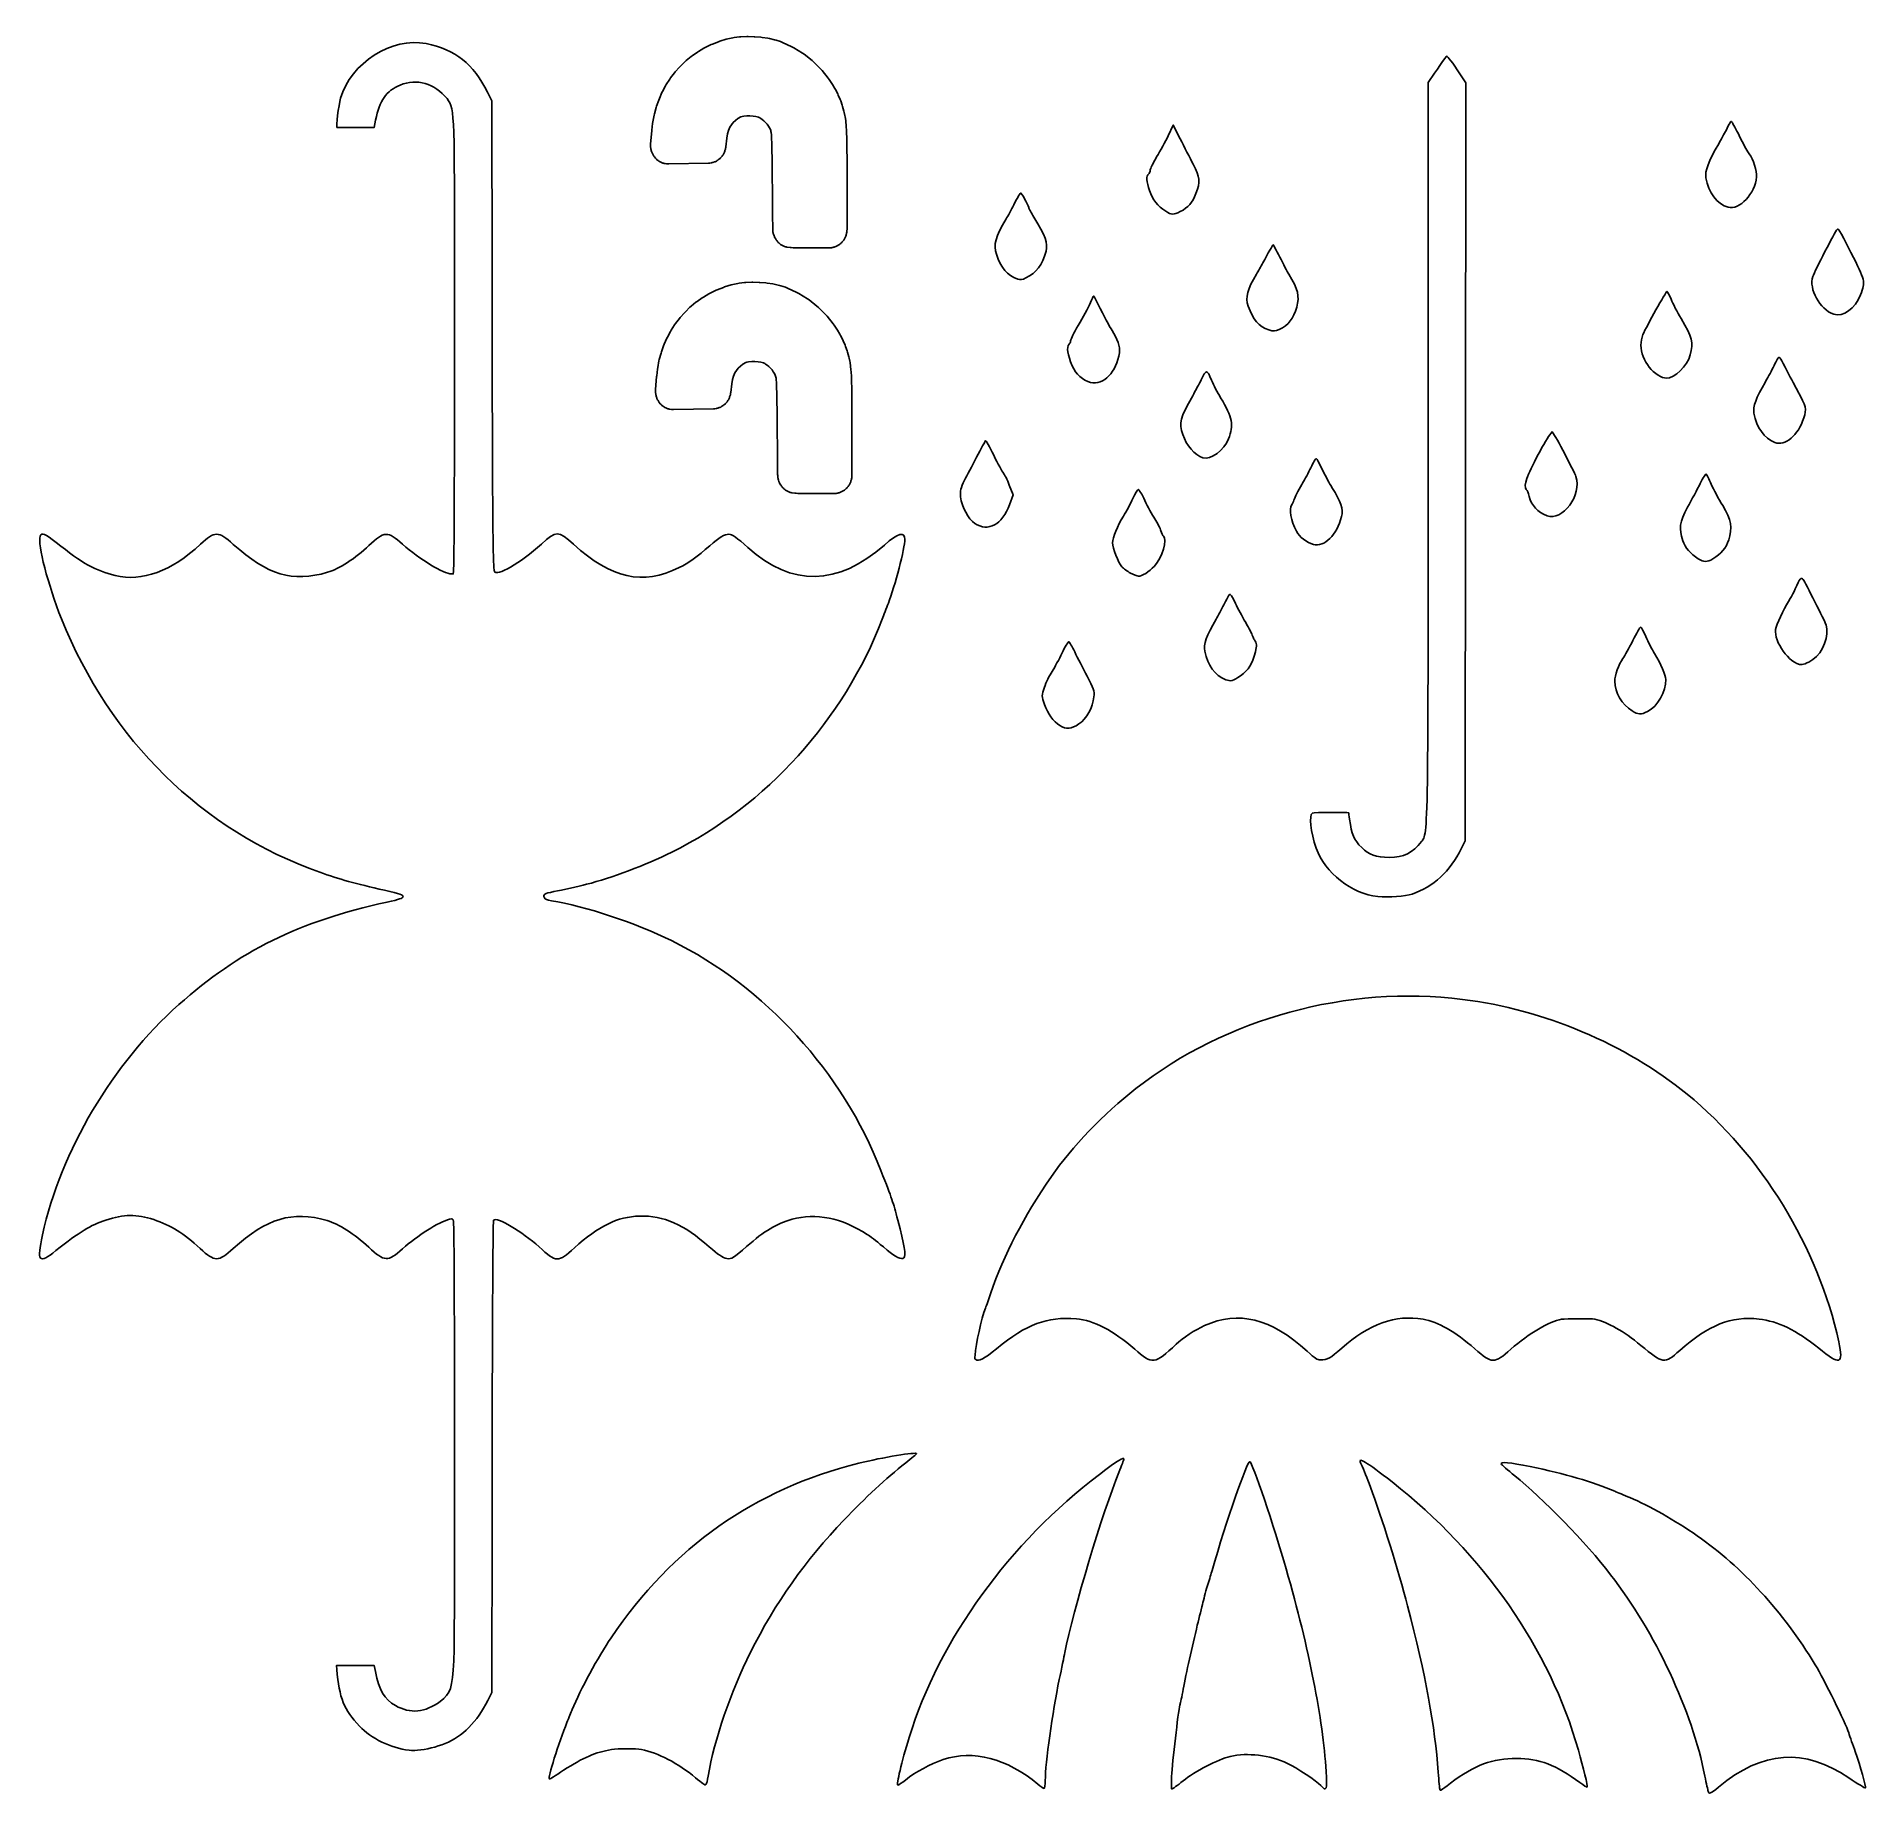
# Model space of a CAD drawing. Header units: centimetres. Extents: x -14.8 to 14.8, y -14.2 to 14.2.
import ezdxf

# ---------------------------------------------------------------- set-up
doc = ezdxf.new("R2010")
doc.units = ezdxf.units.CM
doc.header["$MEASUREMENT"] = 0
doc.layers.add('Layer 1', color=7, linetype='Continuous')

msp = doc.modelspace()

# ---------------------------------------------------------------- linework, layer by layer
at = {"layer": 'Layer 1'}
msp.add_open_spline([(-8.78117, -13.49534), (-9.08597, -13.45631), (-9.39043, -13.3084), (-9.58488, -13.10486), (-9.58488, -13.10486), (-9.83498, -12.84304), (-9.91096, -12.65257), (-9.95061, -12.18787), (-9.95061, -12.18787), (-9.95061, -12.18787), (-9.95583, -12.12668), (-9.95583, -12.12668), (-9.95583, -12.12668), (-9.95583, -12.12668), (-9.65098, -12.12668), (-9.65098, -12.12668), (-9.65098, -12.12668), (-9.65098, -12.12668), (-9.34612, -12.12668), (-9.34612, -12.12668), (-9.34612, -12.12668), (-9.34612, -12.12668), (-9.32732, -12.22424), (-9.32732, -12.22424), (-9.32732, -12.22424), (-9.26964, -12.5234), (-9.18336, -12.66925), (-9.00274, -12.77297), (-9.00274, -12.77297), (-8.76404, -12.91001), (-8.52172, -12.88727), (-8.27926, -12.70501), (-8.27926, -12.70501), (-8.11284, -12.5799), (-8.08196, -12.48821), (-8.05899, -12.05062), (-8.05899, -12.05062), (-8.04087, -11.70586), (-8.04604, -5.12574), (-8.06455, -4.95472), (-8.06455, -4.95472), (-8.0694, -4.90981), (-8.08013, -4.90369), (-8.13141, -4.91647), (-8.13141, -4.91647), (-8.29586, -4.95748), (-8.6582, -5.18583), (-8.887, -5.3927), (-8.887, -5.3927), (-9.12723, -5.60992), (-9.1769, -5.60781), (-9.43369, -5.36967), (-9.43369, -5.36967), (-9.66506, -5.15507), (-9.92439, -4.98878), (-10.10812, -4.93719), (-10.10812, -4.93719), (-10.6742, -4.77827), (-11.07614, -4.89813), (-11.62441, -5.38934), (-11.62441, -5.38934), (-11.8687, -5.6082), (-11.92058, -5.60837), (-12.15653, -5.39089), (-12.15653, -5.39089), (-12.4211, -5.14705), (-12.63893, -5.01161), (-12.90866, -4.92325), (-12.90866, -4.92325), (-13.18558, -4.83254), (-13.39334, -4.8344), (-13.68315, -4.93025), (-13.68315, -4.93025), (-13.93393, -5.01316), (-14.10516, -5.11809), (-14.48912, -5.42416), (-14.48912, -5.42416), (-14.76697, -5.64562), (-14.80236, -5.60436), (-14.70715, -5.16983), (-14.70715, -5.16983), (-14.40957, -3.81163), (-13.57654, -2.40439), (-12.50517, -1.45006), (-12.50517, -1.45006), (-11.53012, -0.58152), (-10.56492, -0.10671), (-9.13835, 0.20614), (-9.13835, 0.20614), (-8.94308, 0.24895), (-8.8804, 0.27045), (-8.8804, 0.29458), (-8.8804, 0.29458), (-8.8804, 0.32526), (-8.92234, 0.33977), (-9.17803, 0.39754), (-9.17803, 0.39754), (-9.65428, 0.50509), (-9.90746, 0.57525), (-10.22657, 0.68809), (-10.22657, 0.68809), (-12.12265, 1.35859), (-13.61601, 2.824), (-14.40008, 4.78346), (-14.40008, 4.78346), (-14.61813, 5.32841), (-14.78927, 5.98869), (-14.74548, 6.11614), (-14.74548, 6.11614), (-14.72245, 6.18317), (-14.66899, 6.16263), (-14.48623, 6.01646), (-14.48623, 6.01646), (-14.06497, 5.67949), (-13.8504, 5.55932), (-13.53043, 5.48112), (-13.53043, 5.48112), (-13.10246, 5.37652), (-12.61955, 5.55404), (-12.1546, 5.98689), (-12.1546, 5.98689), (-11.92148, 6.20391), (-11.86822, 6.20375), (-11.62359, 5.98542), (-11.62359, 5.98542), (-11.06437, 5.48637), (-10.6722, 5.37006), (-10.1007, 5.53375), (-10.1007, 5.53375), (-9.92174, 5.58503), (-9.64155, 5.76585), (-9.43318, 5.96456), (-9.43318, 5.96456), (-9.18387, 6.20236), (-9.13107, 6.20456), (-8.887, 5.98739), (-8.887, 5.98739), (-8.61466, 5.74505), (-8.22265, 5.50776), (-8.09466, 5.50776), (-8.09466, 5.50776), (-8.09466, 5.50776), (-8.06861, 5.50776), (-8.06861, 5.50776), (-8.06861, 5.50776), (-8.06861, 5.50776), (-8.06461, 5.5491), (-8.06461, 5.5491), (-8.06461, 5.5491), (-8.04595, 5.74087), (-8.04081, 12.2998), (-8.05907, 12.64159), (-8.05907, 12.64159), (-8.07903, 13.01568), (-8.09542, 13.09698), (-8.16906, 13.18697), (-8.16906, 13.18697), (-8.37017, 13.43279), (-8.66306, 13.51743), (-8.92561, 13.40559), (-8.92561, 13.40559), (-9.15514, 13.30783), (-9.25742, 13.16152), (-9.32326, 12.83672), (-9.32326, 12.83672), (-9.32326, 12.83672), (-9.34671, 12.72096), (-9.34671, 12.72096), (-9.34671, 12.72096), (-9.34671, 12.72096), (-9.64437, 12.71924), (-9.64437, 12.71924), (-9.64437, 12.71924), (-9.80809, 12.71829), (-9.94519, 12.71873), (-9.94909, 12.72022), (-9.94909, 12.72022), (-9.96647, 12.72689), (-9.92228, 13.07597), (-9.88911, 13.19382), (-9.88911, 13.19382), (-9.73068, 13.75735), (-9.05625, 14.188), (-8.50916, 14.07499), (-8.50916, 14.07499), (-8.03116, 13.97625), (-7.74682, 13.75126), (-7.51583, 13.28901), (-7.51583, 13.28901), (-7.51583, 13.28901), (-7.44682, 13.15091), (-7.44682, 13.15091), (-7.44682, 13.15091), (-7.44682, 13.15091), (-7.44228, 10.31326), (-7.44228, 10.31326), (-7.44228, 10.31326), (-7.43627, 6.54961), (-7.42916, 5.64252), (-7.40494, 5.5526), (-7.40494, 5.5526), (-7.37838, 5.45397), (-6.98398, 5.68135), (-6.64466, 5.99092), (-6.64466, 5.99092), (-6.40695, 6.20781), (-6.36871, 6.20756), (-6.1254, 5.98737), (-6.1254, 5.98737), (-5.50957, 5.43009), (-5.01051, 5.32022), (-4.41754, 5.61139), (-4.41754, 5.61139), (-4.26277, 5.68739), (-4.12891, 5.78276), (-3.92275, 5.96397), (-3.92275, 5.96397), (-3.76989, 6.09834), (-3.68469, 6.14939), (-3.61323, 6.14939), (-3.61323, 6.14939), (-3.56466, 6.14939), (-3.48426, 6.09289), (-3.30762, 5.93462), (-3.30762, 5.93462), (-2.59486, 5.29612), (-1.85928, 5.30964), (-1.10016, 5.97517), (-1.10016, 5.97517), (-0.87929, 6.16883), (-0.77005, 6.19861), (-0.76934, 6.06532), (-0.76934, 6.06532), (-0.76866, 5.93956), (-0.93568, 5.29756), (-1.03745, 5.03484), (-1.03745, 5.03484), (-1.06844, 4.9548), (-1.11317, 4.83869), (-1.13682, 4.77686), (-1.13682, 4.77686), (-1.7576, 3.15417), (-3.01066, 1.76753), (-4.5379, 1.01321), (-4.5379, 1.01321), (-4.96398, 0.80278), (-5.51603, 0.59478), (-5.91374, 0.49485), (-5.91374, 0.49485), (-6.04771, 0.46118), (-6.30374, 0.40327), (-6.44234, 0.37527), (-6.44234, 0.37527), (-6.60428, 0.34259), (-6.62327, 0.33023), (-6.59519, 0.2759), (-6.59519, 0.2759), (-6.58373, 0.25377), (-6.55097, 0.24023), (-6.48261, 0.22936), (-6.48261, 0.22936), (-5.94944, 0.14481), (-5.11564, -0.13245), (-4.54121, -0.41614), (-4.54121, -0.41614), (-3.02872, -1.16312), (-1.77969, -2.53444), (-1.15697, -4.13167), (-1.15697, -4.13167), (-0.97293, -4.60372), (-0.9641, -4.62965), (-0.8842, -4.93332), (-0.8842, -4.93332), (-0.77908, -5.33286), (-0.75145, -5.50248), (-0.78492, -5.54284), (-0.78492, -5.54284), (-0.81486, -5.57891), (-0.93368, -5.52427), (-1.05675, -5.41784), (-1.05675, -5.41784), (-1.23687, -5.26214), (-1.2724, -5.23417), (-1.38275, -5.16125), (-1.38275, -5.16125), (-1.78322, -4.89669), (-2.21257, -4.8103), (-2.59323, -4.91766), (-2.59323, -4.91766), (-2.85233, -4.99073), (-3.04029, -5.10325), (-3.32822, -5.35767), (-3.32822, -5.35767), (-3.52984, -5.53584), (-3.57982, -5.5664), (-3.64538, -5.5517), (-3.64538, -5.5517), (-3.7185, -5.5353), (-3.78638, -5.49026), (-3.93192, -5.36154), (-3.93192, -5.36154), (-4.33973, -5.00077), (-4.67159, -4.85467), (-5.05798, -4.8657), (-5.05798, -4.8657), (-5.41381, -4.87586), (-5.72019, -5.02561), (-6.1122, -5.3809), (-6.1122, -5.3809), (-6.37582, -5.61983), (-6.40096, -5.61904), (-6.68226, -5.36272), (-6.68226, -5.36272), (-6.9542, -5.11493), (-7.36808, -4.87253), (-7.41753, -4.93208), (-7.41753, -4.93208), (-7.42884, -4.94571), (-7.43788, -6.68857), (-7.4427, -9.79505), (-7.4427, -9.79505), (-7.4427, -9.79505), (-7.44699, -12.55995), (-7.44699, -12.55995), (-7.44699, -12.55995), (-7.44699, -12.55995), (-7.51089, -12.68892), (-7.51089, -12.68892), (-7.51089, -12.68892), (-7.68087, -13.03216), (-7.92245, -13.27685), (-8.19909, -13.38595), (-8.19909, -13.38595), (-8.34355, -13.44291), (-8.50637, -13.48298), (-8.64556, -13.49579), (-8.64556, -13.49579), (-8.72529, -13.50316), (-8.72001, -13.50316), (-8.78117, -13.49534)], degree=3, knots=[0, 0, 0, 0, 0.01162791, 0.01162791, 0.01162791, 0.01162791, 0.02325581, 0.02325581, 0.02325581, 0.02325581, 0.03488372, 0.03488372, 0.03488372, 0.03488372, 0.04651163, 0.04651163, 0.04651163, 0.04651163, 0.05813953, 0.05813953, 0.05813953, 0.05813953, 0.06976744, 0.06976744, 0.06976744, 0.06976744, 0.08139535, 0.08139535, 0.08139535, 0.08139535, 0.09302326, 0.09302326, 0.09302326, 0.09302326, 0.10465116, 0.10465116, 0.10465116, 0.10465116, 0.11627907, 0.11627907, 0.11627907, 0.11627907, 0.12790698, 0.12790698, 0.12790698, 0.12790698, 0.13953488, 0.13953488, 0.13953488, 0.13953488, 0.15116279, 0.15116279, 0.15116279, 0.15116279, 0.1627907, 0.1627907, 0.1627907, 0.1627907, 0.1744186, 0.1744186, 0.1744186, 0.1744186, 0.18604651, 0.18604651, 0.18604651, 0.18604651, 0.19767442, 0.19767442, 0.19767442, 0.19767442, 0.20930233, 0.20930233, 0.20930233, 0.20930233, 0.22093023, 0.22093023, 0.22093023, 0.22093023, 0.23255814, 0.23255814, 0.23255814, 0.23255814, 0.24418605, 0.24418605, 0.24418605, 0.24418605, 0.25581395, 0.25581395, 0.25581395, 0.25581395, 0.26744186, 0.26744186, 0.26744186, 0.26744186, 0.27906977, 0.27906977, 0.27906977, 0.27906977, 0.29069767, 0.29069767, 0.29069767, 0.29069767, 0.30232558, 0.30232558, 0.30232558, 0.30232558, 0.31395349, 0.31395349, 0.31395349, 0.31395349, 0.3255814, 0.3255814, 0.3255814, 0.3255814, 0.3372093, 0.3372093, 0.3372093, 0.3372093, 0.34883721, 0.34883721, 0.34883721, 0.34883721, 0.36046512, 0.36046512, 0.36046512, 0.36046512, 0.37209302, 0.37209302, 0.37209302, 0.37209302, 0.38372093, 0.38372093, 0.38372093, 0.38372093, 0.39534884, 0.39534884, 0.39534884, 0.39534884, 0.40697674, 0.40697674, 0.40697674, 0.40697674, 0.41860465, 0.41860465, 0.41860465, 0.41860465, 0.43023256, 0.43023256, 0.43023256, 0.43023256, 0.44186047, 0.44186047, 0.44186047, 0.44186047, 0.45348837, 0.45348837, 0.45348837, 0.45348837, 0.46511628, 0.46511628, 0.46511628, 0.46511628, 0.47674419, 0.47674419, 0.47674419, 0.47674419, 0.48837209, 0.48837209, 0.48837209, 0.48837209, 0.5, 0.5, 0.5, 0.5, 0.51162791, 0.51162791, 0.51162791, 0.51162791, 0.52325581, 0.52325581, 0.52325581, 0.52325581, 0.53488372, 0.53488372, 0.53488372, 0.53488372, 0.54651163, 0.54651163, 0.54651163, 0.54651163, 0.55813953, 0.55813953, 0.55813953, 0.55813953, 0.56976744, 0.56976744, 0.56976744, 0.56976744, 0.58139535, 0.58139535, 0.58139535, 0.58139535, 0.59302326, 0.59302326, 0.59302326, 0.59302326, 0.60465116, 0.60465116, 0.60465116, 0.60465116, 0.61627907, 0.61627907, 0.61627907, 0.61627907, 0.62790698, 0.62790698, 0.62790698, 0.62790698, 0.63953488, 0.63953488, 0.63953488, 0.63953488, 0.65116279, 0.65116279, 0.65116279, 0.65116279, 0.6627907, 0.6627907, 0.6627907, 0.6627907, 0.6744186, 0.6744186, 0.6744186, 0.6744186, 0.68604651, 0.68604651, 0.68604651, 0.68604651, 0.69767442, 0.69767442, 0.69767442, 0.69767442, 0.70930233, 0.70930233, 0.70930233, 0.70930233, 0.72093023, 0.72093023, 0.72093023, 0.72093023, 0.73255814, 0.73255814, 0.73255814, 0.73255814, 0.74418605, 0.74418605, 0.74418605, 0.74418605, 0.75581395, 0.75581395, 0.75581395, 0.75581395, 0.76744186, 0.76744186, 0.76744186, 0.76744186, 0.77906977, 0.77906977, 0.77906977, 0.77906977, 0.79069767, 0.79069767, 0.79069767, 0.79069767, 0.80232558, 0.80232558, 0.80232558, 0.80232558, 0.81395349, 0.81395349, 0.81395349, 0.81395349, 0.8255814, 0.8255814, 0.8255814, 0.8255814, 0.8372093, 0.8372093, 0.8372093, 0.8372093, 0.84883721, 0.84883721, 0.84883721, 0.84883721, 0.86046512, 0.86046512, 0.86046512, 0.86046512, 0.87209302, 0.87209302, 0.87209302, 0.87209302, 0.88372093, 0.88372093, 0.88372093, 0.88372093, 0.89534884, 0.89534884, 0.89534884, 0.89534884, 0.90697674, 0.90697674, 0.90697674, 0.90697674, 0.91860465, 0.91860465, 0.91860465, 0.91860465, 0.93023256, 0.93023256, 0.93023256, 0.93023256, 0.94186047, 0.94186047, 0.94186047, 0.94186047, 0.95348837, 0.95348837, 0.95348837, 0.95348837, 0.96511628, 0.96511628, 0.96511628, 0.96511628, 0.97674419, 0.97674419, 0.97674419, 0.97674419, 1, 1, 1, 1], dxfattribs=at)
at = {"layer": 'Layer 1', "color": 2}
for points, knots in [([(-2.37101, 10.77489), (-2.37101, 10.77489), (-2.42954, 10.77537), (-2.42954, 10.77537), (-2.42954, 10.77537), (-2.42954, 10.77537), (-2.48576, 10.77537), (-2.48576, 10.77537), (-2.48576, 10.77537), (-2.48576, 10.77537), (-2.53184, 10.77633), (-2.53184, 10.77633), (-2.53184, 10.77633), (-2.53184, 10.77633), (-2.56828, 10.77681), (-2.56828, 10.77681), (-2.56828, 10.77681), (-2.56828, 10.77681), (-2.57841, 10.77729), (-2.57841, 10.77729), (-2.57841, 10.77729), (-2.57841, 10.77729), (-2.60697, 10.77873), (-2.60697, 10.77873), (-2.60697, 10.77873), (-2.60697, 10.77873), (-2.60745, 10.77873), (-2.60745, 10.77873), (-2.60745, 10.77873), (-2.60745, 10.77873), (-2.62588, 10.77972), (-2.62588, 10.77972), (-2.62588, 10.77972), (-2.62588, 10.77972), (-2.67197, 10.78598), (-2.67197, 10.78598), (-2.67197, 10.78598), (-2.67197, 10.78598), (-2.6784, 10.78742), (-2.6784, 10.78742), (-2.6784, 10.78742), (-2.6784, 10.78742), (-2.6904, 10.79033), (-2.6904, 10.79033), (-2.6904, 10.79033), (-2.6904, 10.79033), (-2.70191, 10.79369), (-2.70191, 10.79369), (-2.70191, 10.79369), (-2.70191, 10.79369), (-2.7139, 10.79756), (-2.7139, 10.79756), (-2.7139, 10.79756), (-2.7139, 10.79756), (-2.72497, 10.80238), (-2.72497, 10.80238), (-2.72497, 10.80238), (-2.72497, 10.80238), (-2.73648, 10.80721), (-2.73648, 10.80721), (-2.73648, 10.80721), (-2.73648, 10.80721), (-2.74755, 10.81299), (-2.74755, 10.81299), (-2.74755, 10.81299), (-2.74755, 10.81299), (-2.75816, 10.81878), (-2.75816, 10.81878), (-2.75816, 10.81878), (-2.75816, 10.81878), (-2.77935, 10.8323), (-2.77935, 10.8323), (-2.77935, 10.8323), (-2.77935, 10.8323), (-2.78903, 10.83955), (-2.78903, 10.83955), (-2.78903, 10.83955), (-2.78903, 10.83955), (-2.79871, 10.84726), (-2.79871, 10.84726), (-2.79871, 10.84726), (-2.79871, 10.84726), (-2.80839, 10.85595), (-2.80839, 10.85595), (-2.80839, 10.85595), (-2.80839, 10.85595), (-2.81714, 10.86416), (-2.81714, 10.86416), (-2.81714, 10.86416), (-2.81714, 10.86416), (-2.82589, 10.87333), (-2.82589, 10.87333), (-2.82589, 10.87333), (-2.82589, 10.87333), (-2.83419, 10.88298), (-2.83419, 10.88298), (-2.83419, 10.88298), (-2.83419, 10.88298), (-2.84203, 10.89264), (-2.84203, 10.89264), (-2.84203, 10.89264), (-2.84203, 10.89264), (-2.8494, 10.90277), (-2.8494, 10.90277), (-2.8494, 10.90277), (-2.8494, 10.90277), (-2.85677, 10.91338), (-2.85677, 10.91338), (-2.85677, 10.91338), (-2.85677, 10.91338), (-2.86323, 10.92399), (-2.86323, 10.92399), (-2.86323, 10.92399), (-2.86323, 10.92399), (-2.87522, 10.94617), (-2.87522, 10.94617), (-2.87522, 10.94617), (-2.87522, 10.94617), (-2.88027, 10.95777), (-2.88027, 10.95777), (-2.88027, 10.95777), (-2.88027, 10.95777), (-2.88535, 10.96982), (-2.88535, 10.96982), (-2.88535, 10.96982), (-2.88535, 10.96982), (-2.89365, 10.99395), (-2.89365, 10.99395), (-2.89365, 10.99395), (-2.89365, 10.99395), (-2.89687, 11.00603), (-2.89687, 11.00603), (-2.89687, 11.00603), (-2.89687, 11.00603), (-2.89964, 11.01856), (-2.89964, 11.01856), (-2.89964, 11.01856), (-2.89964, 11.01856), (-2.90195, 11.03112), (-2.90195, 11.03112), (-2.90195, 11.03112), (-2.90195, 11.03112), (-2.90378, 11.04413), (-2.90378, 11.04413), (-2.90378, 11.04413), (-2.90378, 11.04413), (-2.90517, 11.05669), (-2.90517, 11.05669), (-2.90517, 11.05669), (-2.90517, 11.05669), (-2.90562, 11.06925), (-2.90562, 11.06925), (-2.90562, 11.06925), (-2.90562, 11.06925), (-2.9061, 11.08226), (-2.9061, 11.08226), (-2.9061, 11.08226), (-2.9061, 11.08226), (-2.9061, 11.1146), (-2.9061, 11.1146), (-2.9061, 11.1146), (-2.9061, 11.1146), (-2.90655, 11.1426), (-2.90655, 11.1426), (-2.90655, 11.1426), (-2.90655, 11.1426), (-2.90655, 11.17539), (-2.90655, 11.17539), (-2.90655, 11.17539), (-2.90655, 11.17539), (-2.90748, 11.21595), (-2.90748, 11.21595), (-2.90748, 11.21595), (-2.90748, 11.21595), (-2.90748, 11.26709), (-2.90748, 11.26709), (-2.90748, 11.26709), (-2.90748, 11.26709), (-2.90793, 11.31727), (-2.90793, 11.31727), (-2.90793, 11.31727), (-2.90793, 11.31727), (-2.90886, 11.3747), (-2.90886, 11.3747), (-2.90886, 11.3747), (-2.90886, 11.3747), (-2.90886, 11.37759), (-2.90886, 11.37759), (-2.90886, 11.37759), (-2.90886, 11.37759), (-2.90932, 11.44032), (-2.90932, 11.44032), (-2.90932, 11.44032), (-2.90932, 11.44032), (-2.90932, 11.44081), (-2.90932, 11.44081), (-2.90932, 11.44081), (-2.90932, 11.44081), (-2.91025, 11.57689), (-2.91025, 11.57689), (-2.91025, 11.57689), (-2.91025, 11.57689), (-2.91163, 11.72793), (-2.91163, 11.72793), (-2.91163, 11.72793), (-2.91163, 11.72793), (-2.91301, 11.88959), (-2.91301, 11.88959), (-2.91301, 11.88959), (-2.91301, 11.88959), (-2.9144, 12.02181), (-2.9144, 12.02181), (-2.9144, 12.02181), (-2.9144, 12.02181), (-2.91578, 12.13714), (-2.91578, 12.13714), (-2.91578, 12.13714), (-2.91578, 12.13714), (-2.91761, 12.24137), (-2.91761, 12.24137), (-2.91761, 12.24137), (-2.91761, 12.24137), (-2.91761, 12.24233), (-2.91761, 12.24233), (-2.91761, 12.24233), (-2.91761, 12.24233), (-2.919, 12.33257), (-2.919, 12.33257), (-2.919, 12.33257), (-2.919, 12.33257), (-2.92038, 12.4064), (-2.92038, 12.4064), (-2.92038, 12.4064), (-2.92038, 12.4064), (-2.92269, 12.47493), (-2.92269, 12.47493), (-2.92269, 12.47493), (-2.92269, 12.47493), (-2.92269, 12.47541), (-2.92269, 12.47541), (-2.92269, 12.47541), (-2.92269, 12.47541), (-2.92453, 12.53332), (-2.92453, 12.53332), (-2.92453, 12.53332), (-2.92453, 12.53332), (-2.92408, 12.53332), (-2.92408, 12.53332), (-2.92408, 12.53332), (-2.92408, 12.53332), (-2.92636, 12.57868), (-2.92636, 12.57868), (-2.92636, 12.57868), (-2.92636, 12.57868), (-2.92868, 12.60377), (-2.92868, 12.60377), (-2.92868, 12.60377), (-2.92868, 12.60377), (-2.93237, 12.63803), (-2.93237, 12.63803), (-2.93237, 12.63803), (-2.93237, 12.63803), (-2.93421, 12.65396), (-2.93421, 12.65396), (-2.93421, 12.65396), (-2.93421, 12.65396), (-2.93836, 12.6694), (-2.93836, 12.6694), (-2.93836, 12.6694), (-2.93836, 12.6694), (-2.94479, 12.68532), (-2.94479, 12.68532), (-2.94479, 12.68532), (-2.94479, 12.68532), (-2.95862, 12.71283), (-2.95862, 12.71283), (-2.95862, 12.71283), (-2.95862, 12.71283), (-2.9766, 12.74275), (-2.9766, 12.74275), (-2.9766, 12.74275), (-2.9766, 12.74275), (-2.99734, 12.77122), (-2.99734, 12.77122), (-2.99734, 12.77122), (-2.99734, 12.77122), (-3.01808, 12.79534), (-3.01808, 12.79534), (-3.01808, 12.79534), (-3.01808, 12.79534), (-3.05079, 12.82864), (-3.05079, 12.82864), (-3.05079, 12.82864), (-3.05079, 12.82864), (-3.07569, 12.85035), (-3.07569, 12.85035), (-3.07569, 12.85035), (-3.07569, 12.85035), (-3.10013, 12.86773), (-3.10013, 12.86773), (-3.10013, 12.86773), (-3.10013, 12.86773), (-3.11579, 12.8769), (-3.11579, 12.8769), (-3.11579, 12.8769), (-3.11579, 12.8769), (-3.13608, 12.8851), (-3.13608, 12.8851), (-3.13608, 12.8851), (-3.13608, 12.8851), (-3.17802, 12.89668), (-3.17802, 12.89668), (-3.17802, 12.89668), (-3.17802, 12.89668), (-3.21996, 12.90295), (-3.21996, 12.90295), (-3.21996, 12.90295), (-3.21996, 12.90295), (-3.27479, 12.90778), (-3.27479, 12.90778), (-3.27479, 12.90778), (-3.27479, 12.90778), (-3.32319, 12.90681), (-3.32319, 12.90681), (-3.32319, 12.90681), (-3.32319, 12.90681), (-3.37526, 12.90199), (-3.37526, 12.90199), (-3.37526, 12.90199), (-3.37526, 12.90199), (-3.40247, 12.89668), (-3.40247, 12.89668), (-3.40247, 12.89668), (-3.40247, 12.89668), (-3.41904, 12.89041), (-3.41904, 12.89041), (-3.41904, 12.89041), (-3.41904, 12.89041), (-3.46927, 12.86338), (-3.46927, 12.86338), (-3.46927, 12.86338), (-3.46927, 12.86338), (-3.50844, 12.83491), (-3.50844, 12.83491), (-3.50844, 12.83491), (-3.50844, 12.83491), (-3.54395, 12.80162), (-3.54395, 12.80162), (-3.54395, 12.80162), (-3.54395, 12.80162), (-3.57344, 12.76446), (-3.57344, 12.76446), (-3.57344, 12.76446), (-3.57344, 12.76446), (-3.59788, 12.72393), (-3.59788, 12.72393), (-3.59788, 12.72393), (-3.59788, 12.72393), (-3.61908, 12.67374), (-3.61908, 12.67374), (-3.61908, 12.67374), (-3.61908, 12.67374), (-3.63519, 12.61969), (-3.63519, 12.61969), (-3.63519, 12.61969), (-3.63519, 12.61969), (-3.64857, 12.54538), (-3.64857, 12.54538), (-3.64857, 12.54538), (-3.64857, 12.54538), (-3.66423, 12.4093), (-3.66423, 12.4093), (-3.66423, 12.4093), (-3.66423, 12.4093), (-3.66561, 12.39675), (-3.66561, 12.39675), (-3.66561, 12.39675), (-3.66561, 12.39675), (-3.66793, 12.3842), (-3.66793, 12.3842), (-3.66793, 12.3842), (-3.66793, 12.3842), (-3.67069, 12.37166), (-3.67069, 12.37166), (-3.67069, 12.37166), (-3.67069, 12.37166), (-3.67391, 12.3596), (-3.67391, 12.3596), (-3.67391, 12.3596), (-3.67391, 12.3596), (-3.67761, 12.34753), (-3.67761, 12.34753), (-3.67761, 12.34753), (-3.67761, 12.34753), (-3.68176, 12.33547), (-3.68176, 12.33547), (-3.68176, 12.33547), (-3.68176, 12.33547), (-3.68636, 12.32389), (-3.68636, 12.32389), (-3.68636, 12.32389), (-3.68636, 12.32389), (-3.69144, 12.31231), (-3.69144, 12.31231), (-3.69144, 12.31231), (-3.69144, 12.31231), (-3.69697, 12.30121), (-3.69697, 12.30121), (-3.69697, 12.30121), (-3.69697, 12.30121), (-3.70295, 12.29011), (-3.70295, 12.29011), (-3.70295, 12.29011), (-3.70295, 12.29011), (-3.70941, 12.27949), (-3.70941, 12.27949), (-3.70941, 12.27949), (-3.70941, 12.27949), (-3.71633, 12.26887), (-3.71633, 12.26887), (-3.71633, 12.26887), (-3.71633, 12.26887), (-3.72369, 12.25874), (-3.72369, 12.25874), (-3.72369, 12.25874), (-3.72369, 12.25874), (-3.73936, 12.23944), (-3.73936, 12.23944), (-3.73936, 12.23944), (-3.73936, 12.23944), (-3.74811, 12.23027), (-3.74811, 12.23027), (-3.74811, 12.23027), (-3.74811, 12.23027), (-3.75688, 12.22158), (-3.75688, 12.22158), (-3.75688, 12.22158), (-3.75688, 12.22158), (-3.76608, 12.21338), (-3.76608, 12.21338), (-3.76608, 12.21338), (-3.76608, 12.21338), (-3.77531, 12.20566), (-3.77531, 12.20566), (-3.77531, 12.20566), (-3.77531, 12.20566), (-3.78544, 12.19794), (-3.78544, 12.19794), (-3.78544, 12.19794), (-3.78544, 12.19794), (-3.79513, 12.19118), (-3.79513, 12.19118), (-3.79513, 12.19118), (-3.79513, 12.19118), (-3.80574, 12.18443), (-3.80574, 12.18443), (-3.80574, 12.18443), (-3.80574, 12.18443), (-3.81632, 12.17815), (-3.81632, 12.17815), (-3.81632, 12.17815), (-3.81632, 12.17815), (-3.82693, 12.17285), (-3.82693, 12.17285), (-3.82693, 12.17285), (-3.82693, 12.17285), (-3.83799, 12.16754), (-3.83799, 12.16754), (-3.83799, 12.16754), (-3.83799, 12.16754), (-3.84951, 12.16271), (-3.84951, 12.16271), (-3.84951, 12.16271), (-3.84951, 12.16271), (-3.87254, 12.15499), (-3.87254, 12.15499), (-3.87254, 12.15499), (-3.87254, 12.15499), (-3.88408, 12.1521), (-3.88408, 12.1521), (-3.88408, 12.1521), (-3.88408, 12.1521), (-3.89605, 12.1492), (-3.89605, 12.1492), (-3.89605, 12.1492), (-3.89605, 12.1492), (-3.92004, 12.14534), (-3.92004, 12.14534), (-3.92004, 12.14534), (-3.92004, 12.14534), (-3.932, 12.14438), (-3.932, 12.14438), (-3.932, 12.14438), (-3.932, 12.14438), (-3.944, 12.14389), (-3.944, 12.14389), (-3.944, 12.14389), (-3.944, 12.14389), (-4.58645, 12.13038), (-4.58645, 12.13038), (-4.58645, 12.13038), (-4.58645, 12.13038), (-4.59889, 12.13038), (-4.59889, 12.13038), (-4.59889, 12.13038), (-4.59889, 12.13038), (-4.61089, 12.13086), (-4.61089, 12.13086), (-4.61089, 12.13086), (-4.61089, 12.13086), (-4.62285, 12.13183), (-4.62285, 12.13183), (-4.62285, 12.13183), (-4.62285, 12.13183), (-4.64684, 12.13569), (-4.64684, 12.13569), (-4.64684, 12.13569), (-4.64684, 12.13569), (-4.65881, 12.13858), (-4.65881, 12.13858), (-4.65881, 12.13858), (-4.65881, 12.13858), (-4.67032, 12.14148), (-4.67032, 12.14148), (-4.67032, 12.14148), (-4.67032, 12.14148), (-4.68187, 12.14534), (-4.68187, 12.14534), (-4.68187, 12.14534), (-4.68187, 12.14534), (-4.69338, 12.14968), (-4.69338, 12.14968), (-4.69338, 12.14968), (-4.69338, 12.14968), (-4.70444, 12.15402), (-4.70444, 12.15402), (-4.70444, 12.15402), (-4.70444, 12.15402), (-4.71551, 12.15933), (-4.71551, 12.15933), (-4.71551, 12.15933), (-4.71551, 12.15933), (-4.72657, 12.16512), (-4.72657, 12.16512), (-4.72657, 12.16512), (-4.72657, 12.16512), (-4.73715, 12.17092), (-4.73715, 12.17092), (-4.73715, 12.17092), (-4.73715, 12.17092), (-4.74731, 12.17767), (-4.74731, 12.17767), (-4.74731, 12.17767), (-4.74731, 12.17767), (-4.75745, 12.18491), (-4.75745, 12.18491), (-4.75745, 12.18491), (-4.75745, 12.18491), (-4.76713, 12.19215), (-4.76713, 12.19215), (-4.76713, 12.19215), (-4.76713, 12.19215), (-4.77681, 12.19987), (-4.77681, 12.19987), (-4.77681, 12.19987), (-4.77681, 12.19987), (-4.78555, 12.20856), (-4.78555, 12.20856), (-4.78555, 12.20856), (-4.78555, 12.20856), (-4.79478, 12.21724), (-4.79478, 12.21724), (-4.79478, 12.21724), (-4.79478, 12.21724), (-4.80308, 12.22593), (-4.80308, 12.22593), (-4.80308, 12.22593), (-4.80308, 12.22593), (-4.81874, 12.24523), (-4.81874, 12.24523), (-4.81874, 12.24523), (-4.81874, 12.24523), (-4.82611, 12.25536), (-4.82611, 12.25536), (-4.82611, 12.25536), (-4.82611, 12.25536), (-4.83302, 12.26598), (-4.83302, 12.26598), (-4.83302, 12.26598), (-4.83302, 12.26598), (-4.83949, 12.2766), (-4.83949, 12.2766), (-4.83949, 12.2766), (-4.83949, 12.2766), (-4.84547, 12.28769), (-4.84547, 12.28769), (-4.84547, 12.28769), (-4.84547, 12.28769), (-4.851, 12.29879), (-4.851, 12.29879), (-4.851, 12.29879), (-4.851, 12.29879), (-4.85608, 12.31038), (-4.85608, 12.31038), (-4.85608, 12.31038), (-4.85608, 12.31038), (-4.86068, 12.32196), (-4.86068, 12.32196), (-4.86068, 12.32196), (-4.86068, 12.32196), (-4.86483, 12.33402), (-4.86483, 12.33402), (-4.86483, 12.33402), (-4.86483, 12.33402), (-4.8685, 12.34609), (-4.8685, 12.34609), (-4.8685, 12.34609), (-4.8685, 12.34609), (-4.87175, 12.35815), (-4.87175, 12.35815), (-4.87175, 12.35815), (-4.87175, 12.35815), (-4.87451, 12.37069), (-4.87451, 12.37069), (-4.87451, 12.37069), (-4.87451, 12.37069), (-4.8768, 12.38276), (-4.8768, 12.38276), (-4.8768, 12.38276), (-4.8768, 12.38276), (-4.87956, 12.40785), (-4.87956, 12.40785), (-4.87956, 12.40785), (-4.87956, 12.40785), (-4.88049, 12.42088), (-4.88049, 12.42088), (-4.88049, 12.42088), (-4.88049, 12.42088), (-4.88049, 12.43343), (-4.88049, 12.43343), (-4.88049, 12.43343), (-4.88049, 12.43343), (-4.87956, 12.45852), (-4.87956, 12.45852), (-4.87956, 12.45852), (-4.87956, 12.45852), (-4.86207, 12.66505), (-4.86207, 12.66505), (-4.86207, 12.66505), (-4.86207, 12.66505), (-4.86068, 12.67519), (-4.86068, 12.67519), (-4.86068, 12.67519), (-4.86068, 12.67519), (-4.84778, 12.78618), (-4.84778, 12.78618), (-4.84778, 12.78618), (-4.84778, 12.78618), (-4.84454, 12.80934), (-4.84454, 12.80934), (-4.84454, 12.80934), (-4.84454, 12.80934), (-4.8238, 12.91646), (-4.8238, 12.91646), (-4.8238, 12.91646), (-4.8238, 12.91646), (-4.81826, 12.93915), (-4.81826, 12.93915), (-4.81826, 12.93915), (-4.81826, 12.93915), (-4.79015, 13.04241), (-4.79015, 13.04241), (-4.79015, 13.04241), (-4.79015, 13.04241), (-4.78372, 13.06365), (-4.78372, 13.06365), (-4.78372, 13.06365), (-4.78372, 13.06365), (-4.7487, 13.16354), (-4.7487, 13.16354), (-4.7487, 13.16354), (-4.7487, 13.16354), (-4.73854, 13.18863), (-4.73854, 13.18863), (-4.73854, 13.18863), (-4.73854, 13.18863), (-4.6957, 13.28369), (-4.6957, 13.28369), (-4.6957, 13.28369), (-4.6957, 13.28369), (-4.68647, 13.30251), (-4.68647, 13.30251), (-4.68647, 13.30251), (-4.68647, 13.30251), (-4.63761, 13.39371), (-4.63761, 13.39371), (-4.63761, 13.39371), (-4.63761, 13.39371), (-4.6261, 13.4135), (-4.6261, 13.4135), (-4.6261, 13.4135), (-4.6261, 13.4135), (-4.57078, 13.50036), (-4.57078, 13.50036), (-4.57078, 13.50036), (-4.57078, 13.50036), (-4.55602, 13.52111), (-4.55602, 13.52111), (-4.55602, 13.52111), (-4.55602, 13.52111), (-4.49382, 13.60266), (-4.49382, 13.60266), (-4.49382, 13.60266), (-4.49382, 13.60266), (-4.48092, 13.61858), (-4.48092, 13.61858), (-4.48092, 13.61858), (-4.48092, 13.61858), (-4.41361, 13.69531), (-4.41361, 13.69531), (-4.41361, 13.69531), (-4.41361, 13.69531), (-4.39657, 13.71317), (-4.39657, 13.71317), (-4.39657, 13.71317), (-4.39657, 13.71317), (-4.32282, 13.7841), (-4.32282, 13.7841), (-4.32282, 13.7841), (-4.32282, 13.7841), (-4.30485, 13.80002), (-4.30485, 13.80002), (-4.30485, 13.80002), (-4.30485, 13.80002), (-4.2256, 13.86469), (-4.2256, 13.86469), (-4.2256, 13.86469), (-4.2256, 13.86469), (-4.20852, 13.87772), (-4.20852, 13.87772), (-4.20852, 13.87772), (-4.20852, 13.87772), (-4.1242, 13.93659), (-4.1242, 13.93659), (-4.1242, 13.93659), (-4.1242, 13.93659), (-4.10667, 13.94769), (-4.10667, 13.94769), (-4.10667, 13.94769), (-4.10667, 13.94769), (-4.01774, 14.00077), (-4.01774, 14.00077), (-4.01774, 14.00077), (-4.01774, 14.00077), (-3.99562, 14.01283), (-3.99562, 14.01283), (-3.99562, 14.01283), (-3.99562, 14.01283), (-3.9002, 14.05868), (-3.9002, 14.05868), (-3.9002, 14.05868), (-3.9002, 14.05868), (-3.88177, 14.06688), (-3.88177, 14.06688), (-3.88177, 14.06688), (-3.88177, 14.06688), (-3.78313, 14.10597), (-3.78313, 14.10597), (-3.78313, 14.10597), (-3.78313, 14.10597), (-3.76242, 14.1132), (-3.76242, 14.1132), (-3.76242, 14.1132), (-3.76242, 14.1132), (-3.6587, 14.14505), (-3.6587, 14.14505), (-3.6587, 14.14505), (-3.6587, 14.14505), (-3.63242, 14.15181), (-3.63242, 14.15181), (-3.63242, 14.15181), (-3.63242, 14.15181), (-3.55179, 14.16822), (-3.55179, 14.16822), (-3.55179, 14.16822), (-3.55179, 14.16822), (-3.52967, 14.17159), (-3.52967, 14.17159), (-3.52967, 14.17159), (-3.52967, 14.17159), (-3.44071, 14.18221), (-3.44071, 14.18221), (-3.44071, 14.18221), (-3.44071, 14.18221), (-3.41904, 14.18414), (-3.41904, 14.18414), (-3.41904, 14.18414), (-3.41904, 14.18414), (-3.32319, 14.188), (-3.32319, 14.188), (-3.32319, 14.188), (-3.32319, 14.188), (-3.30522, 14.188), (-3.30522, 14.188), (-3.30522, 14.188), (-3.30522, 14.188), (-3.20658, 14.18559), (-3.20658, 14.18559), (-3.20658, 14.18559), (-3.20658, 14.18559), (-3.19323, 14.18462), (-3.19323, 14.18462), (-3.19323, 14.18462), (-3.19323, 14.18462), (-3.09598, 14.17738), (-3.09598, 14.17738), (-3.09598, 14.17738), (-3.09598, 14.17738), (-3.07662, 14.17545), (-3.07662, 14.17545), (-3.07662, 14.17545), (-3.07662, 14.17545), (-2.98351, 14.16194), (-2.98351, 14.16194), (-2.98351, 14.16194), (-2.98351, 14.16194), (-2.96093, 14.1576), (-2.96093, 14.1576), (-2.96093, 14.1576), (-2.96093, 14.1576), (-2.87522, 14.13782), (-2.87522, 14.13782), (-2.87522, 14.13782), (-2.87522, 14.13782), (-2.85262, 14.13154), (-2.85262, 14.13154), (-2.85262, 14.13154), (-2.85262, 14.13154), (-2.77797, 14.10741), (-2.77797, 14.10741), (-2.77797, 14.10741), (-2.77797, 14.10741), (-2.74616, 14.09487), (-2.74616, 14.09487), (-2.74616, 14.09487), (-2.74616, 14.09487), (-2.59546, 14.0249), (-2.59546, 14.0249), (-2.59546, 14.0249), (-2.59546, 14.0249), (-2.56551, 14.00897), (-2.56551, 14.00897), (-2.56551, 14.00897), (-2.56551, 14.00897), (-2.42584, 13.92259), (-2.42584, 13.92259), (-2.42584, 13.92259), (-2.42584, 13.92259), (-2.39911, 13.90426), (-2.39911, 13.90426), (-2.39911, 13.90426), (-2.39911, 13.90426), (-2.27099, 13.8034), (-2.27099, 13.8034), (-2.27099, 13.8034), (-2.27099, 13.8034), (-2.2475, 13.78217), (-2.2475, 13.78217), (-2.2475, 13.78217), (-2.2475, 13.78217), (-2.13227, 13.66925), (-2.13227, 13.66925), (-2.13227, 13.66925), (-2.13227, 13.66925), (-2.10783, 13.64223), (-2.10783, 13.64223), (-2.10783, 13.64223), (-2.10783, 13.64223), (-2.00784, 13.51676), (-2.00784, 13.51676), (-2.00784, 13.51676), (-2.00784, 13.51676), (-1.99308, 13.4965), (-1.99308, 13.4965), (-1.99308, 13.4965), (-1.99308, 13.4965), (-1.94931, 13.43087), (-1.94931, 13.43087), (-1.94931, 13.43087), (-1.94931, 13.43087), (-1.94056, 13.41688), (-1.94056, 13.41688), (-1.94056, 13.41688), (-1.94056, 13.41688), (-1.89998, 13.34835), (-1.89998, 13.34835), (-1.89998, 13.34835), (-1.89998, 13.34835), (-1.89032, 13.33098), (-1.89032, 13.33098), (-1.89032, 13.33098), (-1.89032, 13.33098), (-1.85482, 13.26101), (-1.85482, 13.26101), (-1.85482, 13.26101), (-1.85482, 13.26101), (-1.84607, 13.24267), (-1.84607, 13.24267), (-1.84607, 13.24267), (-1.84607, 13.24267), (-1.8152, 13.17029), (-1.8152, 13.17029), (-1.8152, 13.17029), (-1.8152, 13.17029), (-1.80828, 13.15147), (-1.80828, 13.15147), (-1.80828, 13.15147), (-1.80828, 13.15147), (-1.78246, 13.07812), (-1.78246, 13.07812), (-1.78246, 13.07812), (-1.78246, 13.07812), (-1.77693, 13.06075), (-1.77693, 13.06075), (-1.77693, 13.06075), (-1.77693, 13.06075), (-1.75528, 12.98547), (-1.75528, 12.98547), (-1.75528, 12.98547), (-1.75528, 12.98547), (-1.74927, 12.96279), (-1.74927, 12.96279), (-1.74927, 12.96279), (-1.74927, 12.96279), (-1.73914, 12.91405), (-1.73914, 12.91405), (-1.73914, 12.91405), (-1.73914, 12.91405), (-1.73547, 12.89234), (-1.73547, 12.89234), (-1.73547, 12.89234), (-1.73547, 12.89234), (-1.72717, 12.83105), (-1.72717, 12.83105), (-1.72717, 12.83105), (-1.72717, 12.83105), (-1.72624, 12.82044), (-1.72624, 12.82044), (-1.72624, 12.82044), (-1.72624, 12.82044), (-1.72254, 12.78424), (-1.72254, 12.78424), (-1.72254, 12.78424), (-1.72254, 12.78424), (-1.72164, 12.77749), (-1.72164, 12.77749), (-1.72164, 12.77749), (-1.72164, 12.77749), (-1.7184, 12.73695), (-1.7184, 12.73695), (-1.7184, 12.73695), (-1.7184, 12.73695), (-1.71794, 12.73068), (-1.71794, 12.73068), (-1.71794, 12.73068), (-1.71794, 12.73068), (-1.71473, 12.67663), (-1.71473, 12.67663), (-1.71473, 12.67663), (-1.71473, 12.67663), (-1.71286, 12.62452), (-1.71286, 12.62452), (-1.71286, 12.62452), (-1.71286, 12.62452), (-1.71286, 12.62355), (-1.71286, 12.62355), (-1.71286, 12.62355), (-1.71286, 12.62355), (-1.71103, 12.56517), (-1.71103, 12.56517), (-1.71103, 12.56517), (-1.71103, 12.56517), (-1.71103, 12.56372), (-1.71103, 12.56372), (-1.71103, 12.56372), (-1.71103, 12.56372), (-1.70919, 12.49809), (-1.70919, 12.49809), (-1.70919, 12.49809), (-1.70919, 12.49809), (-1.70919, 12.49326), (-1.70919, 12.49326), (-1.70919, 12.49326), (-1.70919, 12.49326), (-1.70826, 12.42136), (-1.70826, 12.42136), (-1.70826, 12.42136), (-1.70826, 12.42136), (-1.70688, 12.33933), (-1.70688, 12.33933), (-1.70688, 12.33933), (-1.70688, 12.33933), (-1.70688, 12.3374), (-1.70688, 12.3374), (-1.70688, 12.3374), (-1.70688, 12.3374), (-1.70595, 12.24668), (-1.70595, 12.24668), (-1.70595, 12.24668), (-1.70595, 12.24668), (-1.70595, 12.14389), (-1.70595, 12.14389), (-1.70595, 12.14389), (-1.70595, 12.14389), (-1.7055, 12.03435), (-1.7055, 12.03435), (-1.7055, 12.03435), (-1.7055, 12.03435), (-1.7055, 11.07648), (-1.7055, 11.07648), (-1.7055, 11.07648), (-1.7055, 11.07648), (-1.70643, 11.05139), (-1.70643, 11.05139), (-1.70643, 11.05139), (-1.70643, 11.05139), (-1.70781, 11.03931), (-1.70781, 11.03931), (-1.70781, 11.03931), (-1.70781, 11.03931), (-1.70965, 11.02678), (-1.70965, 11.02678), (-1.70965, 11.02678), (-1.70965, 11.02678), (-1.71148, 11.0147), (-1.71148, 11.0147), (-1.71148, 11.0147), (-1.71148, 11.0147), (-1.71425, 11.00265), (-1.71425, 11.00265), (-1.71425, 11.00265), (-1.71425, 11.00265), (-1.71749, 10.9906), (-1.71749, 10.9906), (-1.71749, 10.9906), (-1.71749, 10.9906), (-1.72116, 10.97852), (-1.72116, 10.97852), (-1.72116, 10.97852), (-1.72116, 10.97852), (-1.72531, 10.96695), (-1.72531, 10.96695), (-1.72531, 10.96695), (-1.72531, 10.96695), (-1.72994, 10.95535), (-1.72994, 10.95535), (-1.72994, 10.95535), (-1.72994, 10.95535), (-1.74007, 10.93316), (-1.74007, 10.93316), (-1.74007, 10.93316), (-1.74007, 10.93316), (-1.74605, 10.92207), (-1.74605, 10.92207), (-1.74605, 10.92207), (-1.74605, 10.92207), (-1.75252, 10.91143), (-1.75252, 10.91143), (-1.75252, 10.91143), (-1.75252, 10.91143), (-1.75895, 10.9013), (-1.75895, 10.9013), (-1.75895, 10.9013), (-1.75895, 10.9013), (-1.76634, 10.89117), (-1.76634, 10.89117), (-1.76634, 10.89117), (-1.76634, 10.89117), (-1.77371, 10.88152), (-1.77371, 10.88152), (-1.77371, 10.88152), (-1.77371, 10.88152), (-1.78156, 10.87234), (-1.78156, 10.87234), (-1.78156, 10.87234), (-1.78156, 10.87234), (-1.78983, 10.8632), (-1.78983, 10.8632), (-1.78983, 10.8632), (-1.78983, 10.8632), (-1.7986, 10.85451), (-1.7986, 10.85451), (-1.7986, 10.85451), (-1.7986, 10.85451), (-1.80735, 10.8463), (-1.80735, 10.8463), (-1.80735, 10.8463), (-1.80735, 10.8463), (-1.81658, 10.83859), (-1.81658, 10.83859), (-1.81658, 10.83859), (-1.81658, 10.83859), (-1.82626, 10.83086), (-1.82626, 10.83086), (-1.82626, 10.83086), (-1.82626, 10.83086), (-1.83591, 10.82411), (-1.83591, 10.82411), (-1.83591, 10.82411), (-1.83591, 10.82411), (-1.84607, 10.81734), (-1.84607, 10.81734), (-1.84607, 10.81734), (-1.84607, 10.81734), (-1.85666, 10.81107), (-1.85666, 10.81107), (-1.85666, 10.81107), (-1.85666, 10.81107), (-1.87788, 10.80046), (-1.87788, 10.80046), (-1.87788, 10.80046), (-1.87788, 10.80046), (-1.88894, 10.79564), (-1.88894, 10.79564), (-1.88894, 10.79564), (-1.88894, 10.79564), (-1.89998, 10.79129), (-1.89998, 10.79129), (-1.89998, 10.79129), (-1.89998, 10.79129), (-1.91152, 10.78742), (-1.91152, 10.78742), (-1.91152, 10.78742), (-1.91152, 10.78742), (-1.92303, 10.78404), (-1.92303, 10.78404), (-1.92303, 10.78404), (-1.92303, 10.78404), (-1.93455, 10.78116), (-1.93455, 10.78116), (-1.93455, 10.78116), (-1.93455, 10.78116), (-1.94606, 10.77921), (-1.94606, 10.77921), (-1.94606, 10.77921), (-1.94606, 10.77921), (-1.95806, 10.77729), (-1.95806, 10.77729), (-1.95806, 10.77729), (-1.95806, 10.77729), (-1.96957, 10.77585), (-1.96957, 10.77585), (-1.96957, 10.77585), (-1.96957, 10.77585), (-1.99356, 10.77489), (-1.99356, 10.77489), (-1.99356, 10.77489), (-1.99356, 10.77489), (-2.37101, 10.77489), (-2.37101, 10.77489)], [0, 0, 0, 0, 0.00343643, 0.00343643, 0.00343643, 0.00343643, 0.00687285, 0.00687285, 0.00687285, 0.00687285, 0.01030928, 0.01030928, 0.01030928, 0.01030928, 0.0137457, 0.0137457, 0.0137457, 0.0137457, 0.01718213, 0.01718213, 0.01718213, 0.01718213, 0.02061856, 0.02061856, 0.02061856, 0.02061856, 0.02405498, 0.02405498, 0.02405498, 0.02405498, 0.02749141, 0.02749141, 0.02749141, 0.02749141, 0.03092784, 0.03092784, 0.03092784, 0.03092784, 0.03436426, 0.03436426, 0.03436426, 0.03436426, 0.03780069, 0.03780069, 0.03780069, 0.03780069, 0.04123711, 0.04123711, 0.04123711, 0.04123711, 0.04467354, 0.04467354, 0.04467354, 0.04467354, 0.04810997, 0.04810997, 0.04810997, 0.04810997, 0.05154639, 0.05154639, 0.05154639, 0.05154639, 0.05498282, 0.05498282, 0.05498282, 0.05498282, 0.05841924, 0.05841924, 0.05841924, 0.05841924, 0.06185567, 0.06185567, 0.06185567, 0.06185567, 0.0652921, 0.0652921, 0.0652921, 0.0652921, 0.06872852, 0.06872852, 0.06872852, 0.06872852, 0.07216495, 0.07216495, 0.07216495, 0.07216495, 0.07560137, 0.07560137, 0.07560137, 0.07560137, 0.0790378, 0.0790378, 0.0790378, 0.0790378, 0.08247423, 0.08247423, 0.08247423, 0.08247423, 0.08591065, 0.08591065, 0.08591065, 0.08591065, 0.08934708, 0.08934708, 0.08934708, 0.08934708, 0.09278351, 0.09278351, 0.09278351, 0.09278351, 0.09621993, 0.09621993, 0.09621993, 0.09621993, 0.09965636, 0.09965636, 0.09965636, 0.09965636, 0.10309278, 0.10309278, 0.10309278, 0.10309278, 0.10652921, 0.10652921, 0.10652921, 0.10652921, 0.10996564, 0.10996564, 0.10996564, 0.10996564, 0.11340206, 0.11340206, 0.11340206, 0.11340206, 0.11683849, 0.11683849, 0.11683849, 0.11683849, 0.12027491, 0.12027491, 0.12027491, 0.12027491, 0.12371134, 0.12371134, 0.12371134, 0.12371134, 0.12714777, 0.12714777, 0.12714777, 0.12714777, 0.13058419, 0.13058419, 0.13058419, 0.13058419, 0.13402062, 0.13402062, 0.13402062, 0.13402062, 0.13745704, 0.13745704, 0.13745704, 0.13745704, 0.14089347, 0.14089347, 0.14089347, 0.14089347, 0.1443299, 0.1443299, 0.1443299, 0.1443299, 0.14776632, 0.14776632, 0.14776632, 0.14776632, 0.15120275, 0.15120275, 0.15120275, 0.15120275, 0.15463918, 0.15463918, 0.15463918, 0.15463918, 0.1580756, 0.1580756, 0.1580756, 0.1580756, 0.16151203, 0.16151203, 0.16151203, 0.16151203, 0.16494845, 0.16494845, 0.16494845, 0.16494845, 0.16838488, 0.16838488, 0.16838488, 0.16838488, 0.17182131, 0.17182131, 0.17182131, 0.17182131, 0.17525773, 0.17525773, 0.17525773, 0.17525773, 0.17869416, 0.17869416, 0.17869416, 0.17869416, 0.18213058, 0.18213058, 0.18213058, 0.18213058, 0.18556701, 0.18556701, 0.18556701, 0.18556701, 0.18900344, 0.18900344, 0.18900344, 0.18900344, 0.19243986, 0.19243986, 0.19243986, 0.19243986, 0.19587629, 0.19587629, 0.19587629, 0.19587629, 0.19931271, 0.19931271, 0.19931271, 0.19931271, 0.20274914, 0.20274914, 0.20274914, 0.20274914, 0.20618557, 0.20618557, 0.20618557, 0.20618557, 0.20962199, 0.20962199, 0.20962199, 0.20962199, 0.21305842, 0.21305842, 0.21305842, 0.21305842, 0.21649485, 0.21649485, 0.21649485, 0.21649485, 0.21993127, 0.21993127, 0.21993127, 0.21993127, 0.2233677, 0.2233677, 0.2233677, 0.2233677, 0.22680412, 0.22680412, 0.22680412, 0.22680412, 0.23024055, 0.23024055, 0.23024055, 0.23024055, 0.23367698, 0.23367698, 0.23367698, 0.23367698, 0.2371134, 0.2371134, 0.2371134, 0.2371134, 0.24054983, 0.24054983, 0.24054983, 0.24054983, 0.24398625, 0.24398625, 0.24398625, 0.24398625, 0.24742268, 0.24742268, 0.24742268, 0.24742268, 0.25085911, 0.25085911, 0.25085911, 0.25085911, 0.25429553, 0.25429553, 0.25429553, 0.25429553, 0.25773196, 0.25773196, 0.25773196, 0.25773196, 0.26116838, 0.26116838, 0.26116838, 0.26116838, 0.26460481, 0.26460481, 0.26460481, 0.26460481, 0.26804124, 0.26804124, 0.26804124, 0.26804124, 0.27147766, 0.27147766, 0.27147766, 0.27147766, 0.27491409, 0.27491409, 0.27491409, 0.27491409, 0.27835052, 0.27835052, 0.27835052, 0.27835052, 0.28178694, 0.28178694, 0.28178694, 0.28178694, 0.28522337, 0.28522337, 0.28522337, 0.28522337, 0.28865979, 0.28865979, 0.28865979, 0.28865979, 0.29209622, 0.29209622, 0.29209622, 0.29209622, 0.29553265, 0.29553265, 0.29553265, 0.29553265, 0.29896907, 0.29896907, 0.29896907, 0.29896907, 0.3024055, 0.3024055, 0.3024055, 0.3024055, 0.30584192, 0.30584192, 0.30584192, 0.30584192, 0.30927835, 0.30927835, 0.30927835, 0.30927835, 0.31271478, 0.31271478, 0.31271478, 0.31271478, 0.3161512, 0.3161512, 0.3161512, 0.3161512, 0.31958763, 0.31958763, 0.31958763, 0.31958763, 0.32302405, 0.32302405, 0.32302405, 0.32302405, 0.32646048, 0.32646048, 0.32646048, 0.32646048, 0.32989691, 0.32989691, 0.32989691, 0.32989691, 0.33333333, 0.33333333, 0.33333333, 0.33333333, 0.33676976, 0.33676976, 0.33676976, 0.33676976, 0.34020619, 0.34020619, 0.34020619, 0.34020619, 0.34364261, 0.34364261, 0.34364261, 0.34364261, 0.34707904, 0.34707904, 0.34707904, 0.34707904, 0.35051546, 0.35051546, 0.35051546, 0.35051546, 0.35395189, 0.35395189, 0.35395189, 0.35395189, 0.35738832, 0.35738832, 0.35738832, 0.35738832, 0.36082474, 0.36082474, 0.36082474, 0.36082474, 0.36426117, 0.36426117, 0.36426117, 0.36426117, 0.36769759, 0.36769759, 0.36769759, 0.36769759, 0.37113402, 0.37113402, 0.37113402, 0.37113402, 0.37457045, 0.37457045, 0.37457045, 0.37457045, 0.37800687, 0.37800687, 0.37800687, 0.37800687, 0.3814433, 0.3814433, 0.3814433, 0.3814433, 0.38487973, 0.38487973, 0.38487973, 0.38487973, 0.38831615, 0.38831615, 0.38831615, 0.38831615, 0.39175258, 0.39175258, 0.39175258, 0.39175258, 0.395189, 0.395189, 0.395189, 0.395189, 0.39862543, 0.39862543, 0.39862543, 0.39862543, 0.40206186, 0.40206186, 0.40206186, 0.40206186, 0.40549828, 0.40549828, 0.40549828, 0.40549828, 0.40893471, 0.40893471, 0.40893471, 0.40893471, 0.41237113, 0.41237113, 0.41237113, 0.41237113, 0.41580756, 0.41580756, 0.41580756, 0.41580756, 0.41924399, 0.41924399, 0.41924399, 0.41924399, 0.42268041, 0.42268041, 0.42268041, 0.42268041, 0.42611684, 0.42611684, 0.42611684, 0.42611684, 0.42955326, 0.42955326, 0.42955326, 0.42955326, 0.43298969, 0.43298969, 0.43298969, 0.43298969, 0.43642612, 0.43642612, 0.43642612, 0.43642612, 0.43986254, 0.43986254, 0.43986254, 0.43986254, 0.44329897, 0.44329897, 0.44329897, 0.44329897, 0.4467354, 0.4467354, 0.4467354, 0.4467354, 0.45017182, 0.45017182, 0.45017182, 0.45017182, 0.45360825, 0.45360825, 0.45360825, 0.45360825, 0.45704467, 0.45704467, 0.45704467, 0.45704467, 0.4604811, 0.4604811, 0.4604811, 0.4604811, 0.46391753, 0.46391753, 0.46391753, 0.46391753, 0.46735395, 0.46735395, 0.46735395, 0.46735395, 0.47079038, 0.47079038, 0.47079038, 0.47079038, 0.4742268, 0.4742268, 0.4742268, 0.4742268, 0.47766323, 0.47766323, 0.47766323, 0.47766323, 0.48109966, 0.48109966, 0.48109966, 0.48109966, 0.48453608, 0.48453608, 0.48453608, 0.48453608, 0.48797251, 0.48797251, 0.48797251, 0.48797251, 0.49140893, 0.49140893, 0.49140893, 0.49140893, 0.49484536, 0.49484536, 0.49484536, 0.49484536, 0.49828179, 0.49828179, 0.49828179, 0.49828179, 0.50171821, 0.50171821, 0.50171821, 0.50171821, 0.50515464, 0.50515464, 0.50515464, 0.50515464, 0.50859107, 0.50859107, 0.50859107, 0.50859107, 0.51202749, 0.51202749, 0.51202749, 0.51202749, 0.51546392, 0.51546392, 0.51546392, 0.51546392, 0.51890034, 0.51890034, 0.51890034, 0.51890034, 0.52233677, 0.52233677, 0.52233677, 0.52233677, 0.5257732, 0.5257732, 0.5257732, 0.5257732, 0.52920962, 0.52920962, 0.52920962, 0.52920962, 0.53264605, 0.53264605, 0.53264605, 0.53264605, 0.53608247, 0.53608247, 0.53608247, 0.53608247, 0.5395189, 0.5395189, 0.5395189, 0.5395189, 0.54295533, 0.54295533, 0.54295533, 0.54295533, 0.54639175, 0.54639175, 0.54639175, 0.54639175, 0.54982818, 0.54982818, 0.54982818, 0.54982818, 0.5532646, 0.5532646, 0.5532646, 0.5532646, 0.55670103, 0.55670103, 0.55670103, 0.55670103, 0.56013746, 0.56013746, 0.56013746, 0.56013746, 0.56357388, 0.56357388, 0.56357388, 0.56357388, 0.56701031, 0.56701031, 0.56701031, 0.56701031, 0.57044674, 0.57044674, 0.57044674, 0.57044674, 0.57388316, 0.57388316, 0.57388316, 0.57388316, 0.57731959, 0.57731959, 0.57731959, 0.57731959, 0.58075601, 0.58075601, 0.58075601, 0.58075601, 0.58419244, 0.58419244, 0.58419244, 0.58419244, 0.58762887, 0.58762887, 0.58762887, 0.58762887, 0.59106529, 0.59106529, 0.59106529, 0.59106529, 0.59450172, 0.59450172, 0.59450172, 0.59450172, 0.59793814, 0.59793814, 0.59793814, 0.59793814, 0.60137457, 0.60137457, 0.60137457, 0.60137457, 0.604811, 0.604811, 0.604811, 0.604811, 0.60824742, 0.60824742, 0.60824742, 0.60824742, 0.61168385, 0.61168385, 0.61168385, 0.61168385, 0.61512027, 0.61512027, 0.61512027, 0.61512027, 0.6185567, 0.6185567, 0.6185567, 0.6185567, 0.62199313, 0.62199313, 0.62199313, 0.62199313, 0.62542955, 0.62542955, 0.62542955, 0.62542955, 0.62886598, 0.62886598, 0.62886598, 0.62886598, 0.63230241, 0.63230241, 0.63230241, 0.63230241, 0.63573883, 0.63573883, 0.63573883, 0.63573883, 0.63917526, 0.63917526, 0.63917526, 0.63917526, 0.64261168, 0.64261168, 0.64261168, 0.64261168, 0.64604811, 0.64604811, 0.64604811, 0.64604811, 0.64948454, 0.64948454, 0.64948454, 0.64948454, 0.65292096, 0.65292096, 0.65292096, 0.65292096, 0.65635739, 0.65635739, 0.65635739, 0.65635739, 0.65979381, 0.65979381, 0.65979381, 0.65979381, 0.66323024, 0.66323024, 0.66323024, 0.66323024, 0.66666667, 0.66666667, 0.66666667, 0.66666667, 0.67010309, 0.67010309, 0.67010309, 0.67010309, 0.67353952, 0.67353952, 0.67353952, 0.67353952, 0.67697595, 0.67697595, 0.67697595, 0.67697595, 0.68041237, 0.68041237, 0.68041237, 0.68041237, 0.6838488, 0.6838488, 0.6838488, 0.6838488, 0.68728522, 0.68728522, 0.68728522, 0.68728522, 0.69072165, 0.69072165, 0.69072165, 0.69072165, 0.69415808, 0.69415808, 0.69415808, 0.69415808, 0.6975945, 0.6975945, 0.6975945, 0.6975945, 0.70103093, 0.70103093, 0.70103093, 0.70103093, 0.70446735, 0.70446735, 0.70446735, 0.70446735, 0.70790378, 0.70790378, 0.70790378, 0.70790378, 0.71134021, 0.71134021, 0.71134021, 0.71134021, 0.71477663, 0.71477663, 0.71477663, 0.71477663, 0.71821306, 0.71821306, 0.71821306, 0.71821306, 0.72164948, 0.72164948, 0.72164948, 0.72164948, 0.72508591, 0.72508591, 0.72508591, 0.72508591, 0.72852234, 0.72852234, 0.72852234, 0.72852234, 0.73195876, 0.73195876, 0.73195876, 0.73195876, 0.73539519, 0.73539519, 0.73539519, 0.73539519, 0.73883162, 0.73883162, 0.73883162, 0.73883162, 0.74226804, 0.74226804, 0.74226804, 0.74226804, 0.74570447, 0.74570447, 0.74570447, 0.74570447, 0.74914089, 0.74914089, 0.74914089, 0.74914089, 0.75257732, 0.75257732, 0.75257732, 0.75257732, 0.75601375, 0.75601375, 0.75601375, 0.75601375, 0.75945017, 0.75945017, 0.75945017, 0.75945017, 0.7628866, 0.7628866, 0.7628866, 0.7628866, 0.76632302, 0.76632302, 0.76632302, 0.76632302, 0.76975945, 0.76975945, 0.76975945, 0.76975945, 0.77319588, 0.77319588, 0.77319588, 0.77319588, 0.7766323, 0.7766323, 0.7766323, 0.7766323, 0.78006873, 0.78006873, 0.78006873, 0.78006873, 0.78350515, 0.78350515, 0.78350515, 0.78350515, 0.78694158, 0.78694158, 0.78694158, 0.78694158, 0.79037801, 0.79037801, 0.79037801, 0.79037801, 0.79381443, 0.79381443, 0.79381443, 0.79381443, 0.79725086, 0.79725086, 0.79725086, 0.79725086, 0.80068729, 0.80068729, 0.80068729, 0.80068729, 0.80412371, 0.80412371, 0.80412371, 0.80412371, 0.80756014, 0.80756014, 0.80756014, 0.80756014, 0.81099656, 0.81099656, 0.81099656, 0.81099656, 0.81443299, 0.81443299, 0.81443299, 0.81443299, 0.81786942, 0.81786942, 0.81786942, 0.81786942, 0.82130584, 0.82130584, 0.82130584, 0.82130584, 0.82474227, 0.82474227, 0.82474227, 0.82474227, 0.82817869, 0.82817869, 0.82817869, 0.82817869, 0.83161512, 0.83161512, 0.83161512, 0.83161512, 0.83505155, 0.83505155, 0.83505155, 0.83505155, 0.83848797, 0.83848797, 0.83848797, 0.83848797, 0.8419244, 0.8419244, 0.8419244, 0.8419244, 0.84536082, 0.84536082, 0.84536082, 0.84536082, 0.84879725, 0.84879725, 0.84879725, 0.84879725, 0.85223368, 0.85223368, 0.85223368, 0.85223368, 0.8556701, 0.8556701, 0.8556701, 0.8556701, 0.85910653, 0.85910653, 0.85910653, 0.85910653, 0.86254296, 0.86254296, 0.86254296, 0.86254296, 0.86597938, 0.86597938, 0.86597938, 0.86597938, 0.86941581, 0.86941581, 0.86941581, 0.86941581, 0.87285223, 0.87285223, 0.87285223, 0.87285223, 0.87628866, 0.87628866, 0.87628866, 0.87628866, 0.87972509, 0.87972509, 0.87972509, 0.87972509, 0.88316151, 0.88316151, 0.88316151, 0.88316151, 0.88659794, 0.88659794, 0.88659794, 0.88659794, 0.89003436, 0.89003436, 0.89003436, 0.89003436, 0.89347079, 0.89347079, 0.89347079, 0.89347079, 0.89690722, 0.89690722, 0.89690722, 0.89690722, 0.90034364, 0.90034364, 0.90034364, 0.90034364, 0.90378007, 0.90378007, 0.90378007, 0.90378007, 0.90721649, 0.90721649, 0.90721649, 0.90721649, 0.91065292, 0.91065292, 0.91065292, 0.91065292, 0.91408935, 0.91408935, 0.91408935, 0.91408935, 0.91752577, 0.91752577, 0.91752577, 0.91752577, 0.9209622, 0.9209622, 0.9209622, 0.9209622, 0.92439863, 0.92439863, 0.92439863, 0.92439863, 0.92783505, 0.92783505, 0.92783505, 0.92783505, 0.93127148, 0.93127148, 0.93127148, 0.93127148, 0.9347079, 0.9347079, 0.9347079, 0.9347079, 0.93814433, 0.93814433, 0.93814433, 0.93814433, 0.94158076, 0.94158076, 0.94158076, 0.94158076, 0.94501718, 0.94501718, 0.94501718, 0.94501718, 0.94845361, 0.94845361, 0.94845361, 0.94845361, 0.95189003, 0.95189003, 0.95189003, 0.95189003, 0.95532646, 0.95532646, 0.95532646, 0.95532646, 0.95876289, 0.95876289, 0.95876289, 0.95876289, 0.96219931, 0.96219931, 0.96219931, 0.96219931, 0.96563574, 0.96563574, 0.96563574, 0.96563574, 0.96907216, 0.96907216, 0.96907216, 0.96907216, 0.97250859, 0.97250859, 0.97250859, 0.97250859, 0.97594502, 0.97594502, 0.97594502, 0.97594502, 0.97938144, 0.97938144, 0.97938144, 0.97938144, 0.98281787, 0.98281787, 0.98281787, 0.98281787, 0.9862543, 0.9862543, 0.9862543, 0.9862543, 0.98969072, 0.98969072, 0.98969072, 0.98969072, 0.99312715, 0.99312715, 0.99312715, 0.99312715, 1, 1, 1, 1]), ([(-2.29164, 6.80615), (-2.29164, 6.80615), (-2.35018, 6.80663), (-2.35018, 6.80663), (-2.35018, 6.80663), (-2.35018, 6.80663), (-2.4064, 6.80663), (-2.4064, 6.80663), (-2.4064, 6.80663), (-2.4064, 6.80663), (-2.45248, 6.80759), (-2.45248, 6.80759), (-2.45248, 6.80759), (-2.45248, 6.80759), (-2.48889, 6.80807), (-2.48889, 6.80807), (-2.48889, 6.80807), (-2.48889, 6.80807), (-2.49902, 6.80855), (-2.49902, 6.80855), (-2.49902, 6.80855), (-2.49902, 6.80855), (-2.52761, 6.80999), (-2.52761, 6.80999), (-2.52761, 6.80999), (-2.52761, 6.80999), (-2.52806, 6.80999), (-2.52806, 6.80999), (-2.52806, 6.80999), (-2.52806, 6.80999), (-2.54649, 6.81097), (-2.54649, 6.81097), (-2.54649, 6.81097), (-2.54649, 6.81097), (-2.59258, 6.81724), (-2.59258, 6.81724), (-2.59258, 6.81724), (-2.59258, 6.81724), (-2.59904, 6.81868), (-2.59904, 6.81868), (-2.59904, 6.81868), (-2.59904, 6.81868), (-2.61103, 6.82159), (-2.61103, 6.82159), (-2.61103, 6.82159), (-2.61103, 6.82159), (-2.62255, 6.82494), (-2.62255, 6.82494), (-2.62255, 6.82494), (-2.62255, 6.82494), (-2.63452, 6.82881), (-2.63452, 6.82881), (-2.63452, 6.82881), (-2.63452, 6.82881), (-2.64558, 6.83364), (-2.64558, 6.83364), (-2.64558, 6.83364), (-2.64558, 6.83364), (-2.65712, 6.83846), (-2.65712, 6.83846), (-2.65712, 6.83846), (-2.65712, 6.83846), (-2.66818, 6.84425), (-2.66818, 6.84425), (-2.66818, 6.84425), (-2.66818, 6.84425), (-2.67877, 6.85003), (-2.67877, 6.85003), (-2.67877, 6.85003), (-2.67877, 6.85003), (-2.69996, 6.86355), (-2.69996, 6.86355), (-2.69996, 6.86355), (-2.69996, 6.86355), (-2.70964, 6.87081), (-2.70964, 6.87081), (-2.70964, 6.87081), (-2.70964, 6.87081), (-2.71932, 6.87851), (-2.71932, 6.87851), (-2.71932, 6.87851), (-2.71932, 6.87851), (-2.729, 6.8872), (-2.729, 6.8872), (-2.729, 6.8872), (-2.729, 6.8872), (-2.73775, 6.89541), (-2.73775, 6.89541), (-2.73775, 6.89541), (-2.73775, 6.89541), (-2.74653, 6.90459), (-2.74653, 6.90459), (-2.74653, 6.90459), (-2.74653, 6.90459), (-2.75483, 6.91424), (-2.75483, 6.91424), (-2.75483, 6.91424), (-2.75483, 6.91424), (-2.76264, 6.92389), (-2.76264, 6.92389), (-2.76264, 6.92389), (-2.76264, 6.92389), (-2.77004, 6.93402), (-2.77004, 6.93402), (-2.77004, 6.93402), (-2.77004, 6.93402), (-2.7774, 6.94463), (-2.7774, 6.94463), (-2.7774, 6.94463), (-2.7774, 6.94463), (-2.78384, 6.95525), (-2.78384, 6.95525), (-2.78384, 6.95525), (-2.78384, 6.95525), (-2.79583, 6.97743), (-2.79583, 6.97743), (-2.79583, 6.97743), (-2.79583, 6.97743), (-2.80091, 6.98903), (-2.80091, 6.98903), (-2.80091, 6.98903), (-2.80091, 6.98903), (-2.80597, 7.00108), (-2.80597, 7.00108), (-2.80597, 7.00108), (-2.80597, 7.00108), (-2.81426, 7.02521), (-2.81426, 7.02521), (-2.81426, 7.02521), (-2.81426, 7.02521), (-2.81751, 7.03729), (-2.81751, 7.03729), (-2.81751, 7.03729), (-2.81751, 7.03729), (-2.82027, 7.04982), (-2.82027, 7.04982), (-2.82027, 7.04982), (-2.82027, 7.04982), (-2.82256, 7.06238), (-2.82256, 7.06238), (-2.82256, 7.06238), (-2.82256, 7.06238), (-2.82442, 7.07539), (-2.82442, 7.07539), (-2.82442, 7.07539), (-2.82442, 7.07539), (-2.82581, 7.08795), (-2.82581, 7.08795), (-2.82581, 7.08795), (-2.82581, 7.08795), (-2.82626, 7.10051), (-2.82626, 7.10051), (-2.82626, 7.10051), (-2.82626, 7.10051), (-2.82671, 7.11352), (-2.82671, 7.11352), (-2.82671, 7.11352), (-2.82671, 7.11352), (-2.82671, 7.14586), (-2.82671, 7.14586), (-2.82671, 7.14586), (-2.82671, 7.14586), (-2.82719, 7.17386), (-2.82719, 7.17386), (-2.82719, 7.17386), (-2.82719, 7.17386), (-2.82719, 7.20665), (-2.82719, 7.20665), (-2.82719, 7.20665), (-2.82719, 7.20665), (-2.82809, 7.2472), (-2.82809, 7.2472), (-2.82809, 7.2472), (-2.82809, 7.2472), (-2.82809, 7.29834), (-2.82809, 7.29834), (-2.82809, 7.29834), (-2.82809, 7.29834), (-2.82854, 7.34852), (-2.82854, 7.34852), (-2.82854, 7.34852), (-2.82854, 7.34852), (-2.82947, 7.40595), (-2.82947, 7.40595), (-2.82947, 7.40595), (-2.82947, 7.40595), (-2.82947, 7.40886), (-2.82947, 7.40886), (-2.82947, 7.40886), (-2.82947, 7.40886), (-2.82993, 7.47157), (-2.82993, 7.47157), (-2.82993, 7.47157), (-2.82993, 7.47157), (-2.82993, 7.47205), (-2.82993, 7.47205), (-2.82993, 7.47205), (-2.82993, 7.47205), (-2.83086, 7.60814), (-2.83086, 7.60814), (-2.83086, 7.60814), (-2.83086, 7.60814), (-2.83224, 7.75918), (-2.83224, 7.75918), (-2.83224, 7.75918), (-2.83224, 7.75918), (-2.83362, 7.92084), (-2.83362, 7.92084), (-2.83362, 7.92084), (-2.83362, 7.92084), (-2.83501, 8.05306), (-2.83501, 8.05306), (-2.83501, 8.05306), (-2.83501, 8.05306), (-2.83639, 8.16841), (-2.83639, 8.16841), (-2.83639, 8.16841), (-2.83639, 8.16841), (-2.83822, 8.27263), (-2.83822, 8.27263), (-2.83822, 8.27263), (-2.83822, 8.27263), (-2.83822, 8.27359), (-2.83822, 8.27359), (-2.83822, 8.27359), (-2.83822, 8.27359), (-2.83961, 8.36382), (-2.83961, 8.36382), (-2.83961, 8.36382), (-2.83961, 8.36382), (-2.84099, 8.43764), (-2.84099, 8.43764), (-2.84099, 8.43764), (-2.84099, 8.43764), (-2.8433, 8.50617), (-2.8433, 8.50617), (-2.8433, 8.50617), (-2.8433, 8.50617), (-2.8433, 8.50668), (-2.8433, 8.50668), (-2.8433, 8.50668), (-2.8433, 8.50668), (-2.84514, 8.56456), (-2.84514, 8.56456), (-2.84514, 8.56456), (-2.84514, 8.56456), (-2.84469, 8.56456), (-2.84469, 8.56456), (-2.84469, 8.56456), (-2.84469, 8.56456), (-2.847, 8.60994), (-2.847, 8.60994), (-2.847, 8.60994), (-2.847, 8.60994), (-2.84929, 8.63503), (-2.84929, 8.63503), (-2.84929, 8.63503), (-2.84929, 8.63503), (-2.85298, 8.66929), (-2.85298, 8.66929), (-2.85298, 8.66929), (-2.85298, 8.66929), (-2.85482, 8.68521), (-2.85482, 8.68521), (-2.85482, 8.68521), (-2.85482, 8.68521), (-2.85897, 8.70065), (-2.85897, 8.70065), (-2.85897, 8.70065), (-2.85897, 8.70065), (-2.86543, 8.71656), (-2.86543, 8.71656), (-2.86543, 8.71656), (-2.86543, 8.71656), (-2.87926, 8.74408), (-2.87926, 8.74408), (-2.87926, 8.74408), (-2.87926, 8.74408), (-2.89724, 8.774), (-2.89724, 8.774), (-2.89724, 8.774), (-2.89724, 8.774), (-2.91798, 8.80247), (-2.91798, 8.80247), (-2.91798, 8.80247), (-2.91798, 8.80247), (-2.93869, 8.8266), (-2.93869, 8.8266), (-2.93869, 8.8266), (-2.93869, 8.8266), (-2.97143, 8.85991), (-2.97143, 8.85991), (-2.97143, 8.85991), (-2.97143, 8.85991), (-2.99632, 8.88161), (-2.99632, 8.88161), (-2.99632, 8.88161), (-2.99632, 8.88161), (-3.02074, 8.89899), (-3.02074, 8.89899), (-3.02074, 8.89899), (-3.02074, 8.89899), (-3.03643, 8.90814), (-3.03643, 8.90814), (-3.03643, 8.90814), (-3.03643, 8.90814), (-3.05669, 8.91635), (-3.05669, 8.91635), (-3.05669, 8.91635), (-3.05669, 8.91635), (-3.09863, 8.92795), (-3.09863, 8.92795), (-3.09863, 8.92795), (-3.09863, 8.92795), (-3.14057, 8.93421), (-3.14057, 8.93421), (-3.14057, 8.93421), (-3.14057, 8.93421), (-3.19543, 8.93904), (-3.19543, 8.93904), (-3.19543, 8.93904), (-3.19543, 8.93904), (-3.2438, 8.93808), (-3.2438, 8.93808), (-3.2438, 8.93808), (-3.2438, 8.93808), (-3.2959, 8.93325), (-3.2959, 8.93325), (-3.2959, 8.93325), (-3.2959, 8.93325), (-3.32308, 8.92795), (-3.32308, 8.92795), (-3.32308, 8.92795), (-3.32308, 8.92795), (-3.33968, 8.92166), (-3.33968, 8.92166), (-3.33968, 8.92166), (-3.33968, 8.92166), (-3.38991, 8.89465), (-3.38991, 8.89465), (-3.38991, 8.89465), (-3.38991, 8.89465), (-3.42908, 8.86617), (-3.42908, 8.86617), (-3.42908, 8.86617), (-3.42908, 8.86617), (-3.46456, 8.83287), (-3.46456, 8.83287), (-3.46456, 8.83287), (-3.46456, 8.83287), (-3.49408, 8.79573), (-3.49408, 8.79573), (-3.49408, 8.79573), (-3.49408, 8.79573), (-3.51849, 8.75517), (-3.51849, 8.75517), (-3.51849, 8.75517), (-3.51849, 8.75517), (-3.53969, 8.70499), (-3.53969, 8.70499), (-3.53969, 8.70499), (-3.53969, 8.70499), (-3.55583, 8.65095), (-3.55583, 8.65095), (-3.55583, 8.65095), (-3.55583, 8.65095), (-3.56918, 8.57664), (-3.56918, 8.57664), (-3.56918, 8.57664), (-3.56918, 8.57664), (-3.58487, 8.44055), (-3.58487, 8.44055), (-3.58487, 8.44055), (-3.58487, 8.44055), (-3.58625, 8.42799), (-3.58625, 8.42799), (-3.58625, 8.42799), (-3.58625, 8.42799), (-3.58854, 8.41546), (-3.58854, 8.41546), (-3.58854, 8.41546), (-3.58854, 8.41546), (-3.5913, 8.4029), (-3.5913, 8.4029), (-3.5913, 8.4029), (-3.5913, 8.4029), (-3.59455, 8.39085), (-3.59455, 8.39085), (-3.59455, 8.39085), (-3.59455, 8.39085), (-3.59822, 8.37877), (-3.59822, 8.37877), (-3.59822, 8.37877), (-3.59822, 8.37877), (-3.60237, 8.36672), (-3.60237, 8.36672), (-3.60237, 8.36672), (-3.60237, 8.36672), (-3.607, 8.35515), (-3.607, 8.35515), (-3.607, 8.35515), (-3.607, 8.35515), (-3.61205, 8.34355), (-3.61205, 8.34355), (-3.61205, 8.34355), (-3.61205, 8.34355), (-3.61758, 8.33246), (-3.61758, 8.33246), (-3.61758, 8.33246), (-3.61758, 8.33246), (-3.62356, 8.32137), (-3.62356, 8.32137), (-3.62356, 8.32137), (-3.62356, 8.32137), (-3.63003, 8.31076), (-3.63003, 8.31076), (-3.63003, 8.31076), (-3.63003, 8.31076), (-3.63694, 8.30012), (-3.63694, 8.30012), (-3.63694, 8.30012), (-3.63694, 8.30012), (-3.64431, 8.28999), (-3.64431, 8.28999), (-3.64431, 8.28999), (-3.64431, 8.28999), (-3.66, 8.27068), (-3.66, 8.27068), (-3.66, 8.27068), (-3.66, 8.27068), (-3.66875, 8.26154), (-3.66875, 8.26154), (-3.66875, 8.26154), (-3.66875, 8.26154), (-3.6775, 8.25285), (-3.6775, 8.25285), (-3.6775, 8.25285), (-3.6775, 8.25285), (-3.68672, 8.24463), (-3.68672, 8.24463), (-3.68672, 8.24463), (-3.68672, 8.24463), (-3.69592, 8.2369), (-3.69592, 8.2369), (-3.69592, 8.2369), (-3.69592, 8.2369), (-3.70608, 8.2292), (-3.70608, 8.2292), (-3.70608, 8.2292), (-3.70608, 8.2292), (-3.71574, 8.22245), (-3.71574, 8.22245), (-3.71574, 8.22245), (-3.71574, 8.22245), (-3.72635, 8.21568), (-3.72635, 8.21568), (-3.72635, 8.21568), (-3.72635, 8.21568), (-3.73696, 8.20941), (-3.73696, 8.20941), (-3.73696, 8.20941), (-3.73696, 8.20941), (-3.74754, 8.20411), (-3.74754, 8.20411), (-3.74754, 8.20411), (-3.74754, 8.20411), (-3.75861, 8.1988), (-3.75861, 8.1988), (-3.75861, 8.1988), (-3.75861, 8.1988), (-3.77012, 8.19397), (-3.77012, 8.19397), (-3.77012, 8.19397), (-3.77012, 8.19397), (-3.79318, 8.18624), (-3.79318, 8.18624), (-3.79318, 8.18624), (-3.79318, 8.18624), (-3.80469, 8.18336), (-3.80469, 8.18336), (-3.80469, 8.18336), (-3.80469, 8.18336), (-3.81669, 8.18046), (-3.81669, 8.18046), (-3.81669, 8.18046), (-3.81669, 8.18046), (-3.84065, 8.17659), (-3.84065, 8.17659), (-3.84065, 8.17659), (-3.84065, 8.17659), (-3.85264, 8.17563), (-3.85264, 8.17563), (-3.85264, 8.17563), (-3.85264, 8.17563), (-3.86461, 8.17515), (-3.86461, 8.17515), (-3.86461, 8.17515), (-3.86461, 8.17515), (-4.50709, 8.16163), (-4.50709, 8.16163), (-4.50709, 8.16163), (-4.50709, 8.16163), (-4.51953, 8.16163), (-4.51953, 8.16163), (-4.51953, 8.16163), (-4.51953, 8.16163), (-4.5315, 8.16211), (-4.5315, 8.16211), (-4.5315, 8.16211), (-4.5315, 8.16211), (-4.54349, 8.16307), (-4.54349, 8.16307), (-4.54349, 8.16307), (-4.54349, 8.16307), (-4.56745, 8.16694), (-4.56745, 8.16694), (-4.56745, 8.16694), (-4.56745, 8.16694), (-4.57945, 8.16984), (-4.57945, 8.16984), (-4.57945, 8.16984), (-4.57945, 8.16984), (-4.59096, 8.17272), (-4.59096, 8.17272), (-4.59096, 8.17272), (-4.59096, 8.17272), (-4.60248, 8.17659), (-4.60248, 8.17659), (-4.60248, 8.17659), (-4.60248, 8.17659), (-4.61399, 8.18094), (-4.61399, 8.18094), (-4.61399, 8.18094), (-4.61399, 8.18094), (-4.62506, 8.18528), (-4.62506, 8.18528), (-4.62506, 8.18528), (-4.62506, 8.18528), (-4.63612, 8.19059), (-4.63612, 8.19059), (-4.63612, 8.19059), (-4.63612, 8.19059), (-4.64718, 8.19637), (-4.64718, 8.19637), (-4.64718, 8.19637), (-4.64718, 8.19637), (-4.65779, 8.20216), (-4.65779, 8.20216), (-4.65779, 8.20216), (-4.65779, 8.20216), (-4.66792, 8.20893), (-4.66792, 8.20893), (-4.66792, 8.20893), (-4.66792, 8.20893), (-4.67806, 8.21616), (-4.67806, 8.21616), (-4.67806, 8.21616), (-4.67806, 8.21616), (-4.68774, 8.22341), (-4.68774, 8.22341), (-4.68774, 8.22341), (-4.68774, 8.22341), (-4.69742, 8.23111), (-4.69742, 8.23111), (-4.69742, 8.23111), (-4.69742, 8.23111), (-4.70617, 8.23981), (-4.70617, 8.23981), (-4.70617, 8.23981), (-4.70617, 8.23981), (-4.71539, 8.2485), (-4.71539, 8.2485), (-4.71539, 8.2485), (-4.71539, 8.2485), (-4.72369, 8.25719), (-4.72369, 8.25719), (-4.72369, 8.25719), (-4.72369, 8.25719), (-4.73935, 8.2765), (-4.73935, 8.2765), (-4.73935, 8.2765), (-4.73935, 8.2765), (-4.74675, 8.28663), (-4.74675, 8.28663), (-4.74675, 8.28663), (-4.74675, 8.28663), (-4.75364, 8.29724), (-4.75364, 8.29724), (-4.75364, 8.29724), (-4.75364, 8.29724), (-4.7601, 8.30785), (-4.7601, 8.30785), (-4.7601, 8.30785), (-4.7601, 8.30785), (-4.76608, 8.31894), (-4.76608, 8.31894), (-4.76608, 8.31894), (-4.76608, 8.31894), (-4.77161, 8.33006), (-4.77161, 8.33006), (-4.77161, 8.33006), (-4.77161, 8.33006), (-4.77669, 8.34163), (-4.77669, 8.34163), (-4.77669, 8.34163), (-4.77669, 8.34163), (-4.78129, 8.3532), (-4.78129, 8.3532), (-4.78129, 8.3532), (-4.78129, 8.3532), (-4.78544, 8.36528), (-4.78544, 8.36528), (-4.78544, 8.36528), (-4.78544, 8.36528), (-4.78914, 8.37733), (-4.78914, 8.37733), (-4.78914, 8.37733), (-4.78914, 8.37733), (-4.79236, 8.38941), (-4.79236, 8.38941), (-4.79236, 8.38941), (-4.79236, 8.38941), (-4.79512, 8.40194), (-4.79512, 8.40194), (-4.79512, 8.40194), (-4.79512, 8.40194), (-4.79744, 8.41402), (-4.79744, 8.41402), (-4.79744, 8.41402), (-4.79744, 8.41402), (-4.8002, 8.43911), (-4.8002, 8.43911), (-4.8002, 8.43911), (-4.8002, 8.43911), (-4.80111, 8.45212), (-4.80111, 8.45212), (-4.80111, 8.45212), (-4.80111, 8.45212), (-4.80111, 8.46468), (-4.80111, 8.46468), (-4.80111, 8.46468), (-4.80111, 8.46468), (-4.8002, 8.48977), (-4.8002, 8.48977), (-4.8002, 8.48977), (-4.8002, 8.48977), (-4.78268, 8.6963), (-4.78268, 8.6963), (-4.78268, 8.6963), (-4.78268, 8.6963), (-4.78129, 8.70643), (-4.78129, 8.70643), (-4.78129, 8.70643), (-4.78129, 8.70643), (-4.7684, 8.81743), (-4.7684, 8.81743), (-4.7684, 8.81743), (-4.7684, 8.81743), (-4.76518, 8.8406), (-4.76518, 8.8406), (-4.76518, 8.8406), (-4.76518, 8.8406), (-4.74443, 8.94773), (-4.74443, 8.94773), (-4.74443, 8.94773), (-4.74443, 8.94773), (-4.7389, 8.9704), (-4.7389, 8.9704), (-4.7389, 8.9704), (-4.7389, 8.9704), (-4.71079, 9.07366), (-4.71079, 9.07366), (-4.71079, 9.07366), (-4.71079, 9.07366), (-4.70433, 9.09491), (-4.70433, 9.09491), (-4.70433, 9.09491), (-4.70433, 9.09491), (-4.66931, 9.19479), (-4.66931, 9.19479), (-4.66931, 9.19479), (-4.66931, 9.19479), (-4.65918, 9.21988), (-4.65918, 9.21988), (-4.65918, 9.21988), (-4.65918, 9.21988), (-4.61631, 9.31493), (-4.61631, 9.31493), (-4.61631, 9.31493), (-4.61631, 9.31493), (-4.60708, 9.33376), (-4.60708, 9.33376), (-4.60708, 9.33376), (-4.60708, 9.33376), (-4.55822, 9.42497), (-4.55822, 9.42497), (-4.55822, 9.42497), (-4.55822, 9.42497), (-4.54671, 9.44475), (-4.54671, 9.44475), (-4.54671, 9.44475), (-4.54671, 9.44475), (-4.49142, 9.53162), (-4.49142, 9.53162), (-4.49142, 9.53162), (-4.49142, 9.53162), (-4.47666, 9.55236), (-4.47666, 9.55236), (-4.47666, 9.55236), (-4.47666, 9.55236), (-4.41443, 9.63393), (-4.41443, 9.63393), (-4.41443, 9.63393), (-4.41443, 9.63393), (-4.40154, 9.64984), (-4.40154, 9.64984), (-4.40154, 9.64984), (-4.40154, 9.64984), (-4.33425, 9.72655), (-4.33425, 9.72655), (-4.33425, 9.72655), (-4.33425, 9.72655), (-4.31721, 9.74442), (-4.31721, 9.74442), (-4.31721, 9.74442), (-4.31721, 9.74442), (-4.24346, 9.81537), (-4.24346, 9.81537), (-4.24346, 9.81537), (-4.24346, 9.81537), (-4.22549, 9.83128), (-4.22549, 9.83128), (-4.22549, 9.83128), (-4.22549, 9.83128), (-4.14621, 9.89594), (-4.14621, 9.89594), (-4.14621, 9.89594), (-4.14621, 9.89594), (-4.12916, 9.90898), (-4.12916, 9.90898), (-4.12916, 9.90898), (-4.12916, 9.90898), (-4.04481, 9.96785), (-4.04481, 9.96785), (-4.04481, 9.96785), (-4.04481, 9.96785), (-4.02731, 9.97894), (-4.02731, 9.97894), (-4.02731, 9.97894), (-4.02731, 9.97894), (-3.93835, 10.03203), (-3.93835, 10.03203), (-3.93835, 10.03203), (-3.93835, 10.03203), (-3.91623, 10.04408), (-3.91623, 10.04408), (-3.91623, 10.04408), (-3.91623, 10.04408), (-3.82084, 10.08994), (-3.82084, 10.08994), (-3.82084, 10.08994), (-3.82084, 10.08994), (-3.80241, 10.09813), (-3.80241, 10.09813), (-3.80241, 10.09813), (-3.80241, 10.09813), (-3.70377, 10.13721), (-3.70377, 10.13721), (-3.70377, 10.13721), (-3.70377, 10.13721), (-3.68303, 10.14447), (-3.68303, 10.14447), (-3.68303, 10.14447), (-3.68303, 10.14447), (-3.57934, 10.1763), (-3.57934, 10.1763), (-3.57934, 10.1763), (-3.57934, 10.1763), (-3.55306, 10.18307), (-3.55306, 10.18307), (-3.55306, 10.18307), (-3.55306, 10.18307), (-3.4724, 10.19947), (-3.4724, 10.19947), (-3.4724, 10.19947), (-3.4724, 10.19947), (-3.45028, 10.20286), (-3.45028, 10.20286), (-3.45028, 10.20286), (-3.45028, 10.20286), (-3.36132, 10.21347), (-3.36132, 10.21347), (-3.36132, 10.21347), (-3.36132, 10.21347), (-3.33968, 10.21539), (-3.33968, 10.21539), (-3.33968, 10.21539), (-3.33968, 10.21539), (-3.2438, 10.21926), (-3.2438, 10.21926), (-3.2438, 10.21926), (-3.2438, 10.21926), (-3.22583, 10.21926), (-3.22583, 10.21926), (-3.22583, 10.21926), (-3.22583, 10.21926), (-3.12722, 10.21686), (-3.12722, 10.21686), (-3.12722, 10.21686), (-3.12722, 10.21686), (-3.11384, 10.21587), (-3.11384, 10.21587), (-3.11384, 10.21587), (-3.11384, 10.21587), (-3.01659, 10.20864), (-3.01659, 10.20864), (-3.01659, 10.20864), (-3.01659, 10.20864), (-2.99723, 10.2067), (-2.99723, 10.2067), (-2.99723, 10.2067), (-2.99723, 10.2067), (-2.90415, 10.19321), (-2.90415, 10.19321), (-2.90415, 10.19321), (-2.90415, 10.19321), (-2.88154, 10.18886), (-2.88154, 10.18886), (-2.88154, 10.18886), (-2.88154, 10.18886), (-2.79583, 10.16908), (-2.79583, 10.16908), (-2.79583, 10.16908), (-2.79583, 10.16908), (-2.77326, 10.16281), (-2.77326, 10.16281), (-2.77326, 10.16281), (-2.77326, 10.16281), (-2.69858, 10.13868), (-2.69858, 10.13868), (-2.69858, 10.13868), (-2.69858, 10.13868), (-2.6668, 10.12612), (-2.6668, 10.12612), (-2.6668, 10.12612), (-2.6668, 10.12612), (-2.5161, 10.05616), (-2.5161, 10.05616), (-2.5161, 10.05616), (-2.5161, 10.05616), (-2.48612, 10.04021), (-2.48612, 10.04021), (-2.48612, 10.04021), (-2.48612, 10.04021), (-2.34648, 9.95385), (-2.34648, 9.95385), (-2.34648, 9.95385), (-2.34648, 9.95385), (-2.31975, 9.93551), (-2.31975, 9.93551), (-2.31975, 9.93551), (-2.31975, 9.93551), (-2.19162, 9.83467), (-2.19162, 9.83467), (-2.19162, 9.83467), (-2.19162, 9.83467), (-2.16812, 9.81342), (-2.16812, 9.81342), (-2.16812, 9.81342), (-2.16812, 9.81342), (-2.05288, 9.7005), (-2.05288, 9.7005), (-2.05288, 9.7005), (-2.05288, 9.7005), (-2.02847, 9.67349), (-2.02847, 9.67349), (-2.02847, 9.67349), (-2.02847, 9.67349), (-1.92845, 9.54802), (-1.92845, 9.54802), (-1.92845, 9.54802), (-1.92845, 9.54802), (-1.91372, 9.52776), (-1.91372, 9.52776), (-1.91372, 9.52776), (-1.91372, 9.52776), (-1.86992, 9.46214), (-1.86992, 9.46214), (-1.86992, 9.46214), (-1.86992, 9.46214), (-1.86117, 9.44814), (-1.86117, 9.44814), (-1.86117, 9.44814), (-1.86117, 9.44814), (-1.82062, 9.37962), (-1.82062, 9.37962), (-1.82062, 9.37962), (-1.82062, 9.37962), (-1.81094, 9.36223), (-1.81094, 9.36223), (-1.81094, 9.36223), (-1.81094, 9.36223), (-1.77546, 9.29227), (-1.77546, 9.29227), (-1.77546, 9.29227), (-1.77546, 9.29227), (-1.76668, 9.27392), (-1.76668, 9.27392), (-1.76668, 9.27392), (-1.76668, 9.27392), (-1.73581, 9.20153), (-1.73581, 9.20153), (-1.73581, 9.20153), (-1.73581, 9.20153), (-1.72889, 9.18271), (-1.72889, 9.18271), (-1.72889, 9.18271), (-1.72889, 9.18271), (-1.7031, 9.10939), (-1.7031, 9.10939), (-1.7031, 9.10939), (-1.7031, 9.10939), (-1.69757, 9.092), (-1.69757, 9.092), (-1.69757, 9.092), (-1.69757, 9.092), (-1.67589, 9.01674), (-1.67589, 9.01674), (-1.67589, 9.01674), (-1.67589, 9.01674), (-1.66991, 8.99405), (-1.66991, 8.99405), (-1.66991, 8.99405), (-1.66991, 8.99405), (-1.65978, 8.94531), (-1.65978, 8.94531), (-1.65978, 8.94531), (-1.65978, 8.94531), (-1.65608, 8.9236), (-1.65608, 8.9236), (-1.65608, 8.9236), (-1.65608, 8.9236), (-1.64778, 8.8623), (-1.64778, 8.8623), (-1.64778, 8.8623), (-1.64778, 8.8623), (-1.64685, 8.85169), (-1.64685, 8.85169), (-1.64685, 8.85169), (-1.64685, 8.85169), (-1.64318, 8.81551), (-1.64318, 8.81551), (-1.64318, 8.81551), (-1.64318, 8.81551), (-1.64225, 8.80874), (-1.64225, 8.80874), (-1.64225, 8.80874), (-1.64225, 8.80874), (-1.63903, 8.76821), (-1.63903, 8.76821), (-1.63903, 8.76821), (-1.63903, 8.76821), (-1.63855, 8.76195), (-1.63855, 8.76195), (-1.63855, 8.76195), (-1.63855, 8.76195), (-1.63534, 8.7079), (-1.63534, 8.7079), (-1.63534, 8.7079), (-1.63534, 8.7079), (-1.6335, 8.65577), (-1.6335, 8.65577), (-1.6335, 8.65577), (-1.6335, 8.65577), (-1.6335, 8.65481), (-1.6335, 8.65481), (-1.6335, 8.65481), (-1.6335, 8.65481), (-1.63164, 8.59642), (-1.63164, 8.59642), (-1.63164, 8.59642), (-1.63164, 8.59642), (-1.63164, 8.59498), (-1.63164, 8.59498), (-1.63164, 8.59498), (-1.63164, 8.59498), (-1.62981, 8.52934), (-1.62981, 8.52934), (-1.62981, 8.52934), (-1.62981, 8.52934), (-1.62981, 8.52451), (-1.62981, 8.52451), (-1.62981, 8.52451), (-1.62981, 8.52451), (-1.6289, 8.45263), (-1.6289, 8.45263), (-1.6289, 8.45263), (-1.6289, 8.45263), (-1.62752, 8.37059), (-1.62752, 8.37059), (-1.62752, 8.37059), (-1.62752, 8.37059), (-1.62752, 8.36864), (-1.62752, 8.36864), (-1.62752, 8.36864), (-1.62752, 8.36864), (-1.62659, 8.27794), (-1.62659, 8.27794), (-1.62659, 8.27794), (-1.62659, 8.27794), (-1.62659, 8.17515), (-1.62659, 8.17515), (-1.62659, 8.17515), (-1.62659, 8.17515), (-1.62614, 8.06562), (-1.62614, 8.06562), (-1.62614, 8.06562), (-1.62614, 8.06562), (-1.62614, 7.10773), (-1.62614, 7.10773), (-1.62614, 7.10773), (-1.62614, 7.10773), (-1.62704, 7.08264), (-1.62704, 7.08264), (-1.62704, 7.08264), (-1.62704, 7.08264), (-1.62842, 7.07056), (-1.62842, 7.07056), (-1.62842, 7.07056), (-1.62842, 7.07056), (-1.63029, 7.05803), (-1.63029, 7.05803), (-1.63029, 7.05803), (-1.63029, 7.05803), (-1.63212, 7.04595), (-1.63212, 7.04595), (-1.63212, 7.04595), (-1.63212, 7.04595), (-1.63489, 7.0339), (-1.63489, 7.0339), (-1.63489, 7.0339), (-1.63489, 7.0339), (-1.6381, 7.02185), (-1.6381, 7.02185), (-1.6381, 7.02185), (-1.6381, 7.02185), (-1.6418, 7.00977), (-1.6418, 7.00977), (-1.6418, 7.00977), (-1.6418, 7.00977), (-1.64595, 6.9982), (-1.64595, 6.9982), (-1.64595, 6.9982), (-1.64595, 6.9982), (-1.65055, 6.9866), (-1.65055, 6.9866), (-1.65055, 6.9866), (-1.65055, 6.9866), (-1.66068, 6.96442), (-1.66068, 6.96442), (-1.66068, 6.96442), (-1.66068, 6.96442), (-1.66669, 6.95333), (-1.66669, 6.95333), (-1.66669, 6.95333), (-1.66669, 6.95333), (-1.67313, 6.94269), (-1.67313, 6.94269), (-1.67313, 6.94269), (-1.67313, 6.94269), (-1.67959, 6.93256), (-1.67959, 6.93256), (-1.67959, 6.93256), (-1.67959, 6.93256), (-1.68696, 6.92242), (-1.68696, 6.92242), (-1.68696, 6.92242), (-1.68696, 6.92242), (-1.69432, 6.91277), (-1.69432, 6.91277), (-1.69432, 6.91277), (-1.69432, 6.91277), (-1.70217, 6.9036), (-1.70217, 6.9036), (-1.70217, 6.9036), (-1.70217, 6.9036), (-1.71046, 6.89446), (-1.71046, 6.89446), (-1.71046, 6.89446), (-1.71046, 6.89446), (-1.71921, 6.88576), (-1.71921, 6.88576), (-1.71921, 6.88576), (-1.71921, 6.88576), (-1.72799, 6.87755), (-1.72799, 6.87755), (-1.72799, 6.87755), (-1.72799, 6.87755), (-1.73719, 6.86985), (-1.73719, 6.86985), (-1.73719, 6.86985), (-1.73719, 6.86985), (-1.74687, 6.86211), (-1.74687, 6.86211), (-1.74687, 6.86211), (-1.74687, 6.86211), (-1.75655, 6.85537), (-1.75655, 6.85537), (-1.75655, 6.85537), (-1.75655, 6.85537), (-1.76668, 6.84859), (-1.76668, 6.84859), (-1.76668, 6.84859), (-1.76668, 6.84859), (-1.77729, 6.84233), (-1.77729, 6.84233), (-1.77729, 6.84233), (-1.77729, 6.84233), (-1.79849, 6.83172), (-1.79849, 6.83172), (-1.79849, 6.83172), (-1.79849, 6.83172), (-1.80955, 6.82689), (-1.80955, 6.82689), (-1.80955, 6.82689), (-1.80955, 6.82689), (-1.82062, 6.82255), (-1.82062, 6.82255), (-1.82062, 6.82255), (-1.82062, 6.82255), (-1.83213, 6.81868), (-1.83213, 6.81868), (-1.83213, 6.81868), (-1.83213, 6.81868), (-1.84365, 6.81529), (-1.84365, 6.81529), (-1.84365, 6.81529), (-1.84365, 6.81529), (-1.85519, 6.81241), (-1.85519, 6.81241), (-1.85519, 6.81241), (-1.85519, 6.81241), (-1.8667, 6.81047), (-1.8667, 6.81047), (-1.8667, 6.81047), (-1.8667, 6.81047), (-1.8787, 6.80855), (-1.8787, 6.80855), (-1.8787, 6.80855), (-1.8787, 6.80855), (-1.89021, 6.80711), (-1.89021, 6.80711), (-1.89021, 6.80711), (-1.89021, 6.80711), (-1.91417, 6.80615), (-1.91417, 6.80615), (-1.91417, 6.80615), (-1.91417, 6.80615), (-2.29164, 6.80615), (-2.29164, 6.80615)], [0, 0, 0, 0, 0.00343643, 0.00343643, 0.00343643, 0.00343643, 0.00687285, 0.00687285, 0.00687285, 0.00687285, 0.01030928, 0.01030928, 0.01030928, 0.01030928, 0.0137457, 0.0137457, 0.0137457, 0.0137457, 0.01718213, 0.01718213, 0.01718213, 0.01718213, 0.02061856, 0.02061856, 0.02061856, 0.02061856, 0.02405498, 0.02405498, 0.02405498, 0.02405498, 0.02749141, 0.02749141, 0.02749141, 0.02749141, 0.03092784, 0.03092784, 0.03092784, 0.03092784, 0.03436426, 0.03436426, 0.03436426, 0.03436426, 0.03780069, 0.03780069, 0.03780069, 0.03780069, 0.04123711, 0.04123711, 0.04123711, 0.04123711, 0.04467354, 0.04467354, 0.04467354, 0.04467354, 0.04810997, 0.04810997, 0.04810997, 0.04810997, 0.05154639, 0.05154639, 0.05154639, 0.05154639, 0.05498282, 0.05498282, 0.05498282, 0.05498282, 0.05841924, 0.05841924, 0.05841924, 0.05841924, 0.06185567, 0.06185567, 0.06185567, 0.06185567, 0.0652921, 0.0652921, 0.0652921, 0.0652921, 0.06872852, 0.06872852, 0.06872852, 0.06872852, 0.07216495, 0.07216495, 0.07216495, 0.07216495, 0.07560137, 0.07560137, 0.07560137, 0.07560137, 0.0790378, 0.0790378, 0.0790378, 0.0790378, 0.08247423, 0.08247423, 0.08247423, 0.08247423, 0.08591065, 0.08591065, 0.08591065, 0.08591065, 0.08934708, 0.08934708, 0.08934708, 0.08934708, 0.09278351, 0.09278351, 0.09278351, 0.09278351, 0.09621993, 0.09621993, 0.09621993, 0.09621993, 0.09965636, 0.09965636, 0.09965636, 0.09965636, 0.10309278, 0.10309278, 0.10309278, 0.10309278, 0.10652921, 0.10652921, 0.10652921, 0.10652921, 0.10996564, 0.10996564, 0.10996564, 0.10996564, 0.11340206, 0.11340206, 0.11340206, 0.11340206, 0.11683849, 0.11683849, 0.11683849, 0.11683849, 0.12027491, 0.12027491, 0.12027491, 0.12027491, 0.12371134, 0.12371134, 0.12371134, 0.12371134, 0.12714777, 0.12714777, 0.12714777, 0.12714777, 0.13058419, 0.13058419, 0.13058419, 0.13058419, 0.13402062, 0.13402062, 0.13402062, 0.13402062, 0.13745704, 0.13745704, 0.13745704, 0.13745704, 0.14089347, 0.14089347, 0.14089347, 0.14089347, 0.1443299, 0.1443299, 0.1443299, 0.1443299, 0.14776632, 0.14776632, 0.14776632, 0.14776632, 0.15120275, 0.15120275, 0.15120275, 0.15120275, 0.15463918, 0.15463918, 0.15463918, 0.15463918, 0.1580756, 0.1580756, 0.1580756, 0.1580756, 0.16151203, 0.16151203, 0.16151203, 0.16151203, 0.16494845, 0.16494845, 0.16494845, 0.16494845, 0.16838488, 0.16838488, 0.16838488, 0.16838488, 0.17182131, 0.17182131, 0.17182131, 0.17182131, 0.17525773, 0.17525773, 0.17525773, 0.17525773, 0.17869416, 0.17869416, 0.17869416, 0.17869416, 0.18213058, 0.18213058, 0.18213058, 0.18213058, 0.18556701, 0.18556701, 0.18556701, 0.18556701, 0.18900344, 0.18900344, 0.18900344, 0.18900344, 0.19243986, 0.19243986, 0.19243986, 0.19243986, 0.19587629, 0.19587629, 0.19587629, 0.19587629, 0.19931271, 0.19931271, 0.19931271, 0.19931271, 0.20274914, 0.20274914, 0.20274914, 0.20274914, 0.20618557, 0.20618557, 0.20618557, 0.20618557, 0.20962199, 0.20962199, 0.20962199, 0.20962199, 0.21305842, 0.21305842, 0.21305842, 0.21305842, 0.21649485, 0.21649485, 0.21649485, 0.21649485, 0.21993127, 0.21993127, 0.21993127, 0.21993127, 0.2233677, 0.2233677, 0.2233677, 0.2233677, 0.22680412, 0.22680412, 0.22680412, 0.22680412, 0.23024055, 0.23024055, 0.23024055, 0.23024055, 0.23367698, 0.23367698, 0.23367698, 0.23367698, 0.2371134, 0.2371134, 0.2371134, 0.2371134, 0.24054983, 0.24054983, 0.24054983, 0.24054983, 0.24398625, 0.24398625, 0.24398625, 0.24398625, 0.24742268, 0.24742268, 0.24742268, 0.24742268, 0.25085911, 0.25085911, 0.25085911, 0.25085911, 0.25429553, 0.25429553, 0.25429553, 0.25429553, 0.25773196, 0.25773196, 0.25773196, 0.25773196, 0.26116838, 0.26116838, 0.26116838, 0.26116838, 0.26460481, 0.26460481, 0.26460481, 0.26460481, 0.26804124, 0.26804124, 0.26804124, 0.26804124, 0.27147766, 0.27147766, 0.27147766, 0.27147766, 0.27491409, 0.27491409, 0.27491409, 0.27491409, 0.27835052, 0.27835052, 0.27835052, 0.27835052, 0.28178694, 0.28178694, 0.28178694, 0.28178694, 0.28522337, 0.28522337, 0.28522337, 0.28522337, 0.28865979, 0.28865979, 0.28865979, 0.28865979, 0.29209622, 0.29209622, 0.29209622, 0.29209622, 0.29553265, 0.29553265, 0.29553265, 0.29553265, 0.29896907, 0.29896907, 0.29896907, 0.29896907, 0.3024055, 0.3024055, 0.3024055, 0.3024055, 0.30584192, 0.30584192, 0.30584192, 0.30584192, 0.30927835, 0.30927835, 0.30927835, 0.30927835, 0.31271478, 0.31271478, 0.31271478, 0.31271478, 0.3161512, 0.3161512, 0.3161512, 0.3161512, 0.31958763, 0.31958763, 0.31958763, 0.31958763, 0.32302405, 0.32302405, 0.32302405, 0.32302405, 0.32646048, 0.32646048, 0.32646048, 0.32646048, 0.32989691, 0.32989691, 0.32989691, 0.32989691, 0.33333333, 0.33333333, 0.33333333, 0.33333333, 0.33676976, 0.33676976, 0.33676976, 0.33676976, 0.34020619, 0.34020619, 0.34020619, 0.34020619, 0.34364261, 0.34364261, 0.34364261, 0.34364261, 0.34707904, 0.34707904, 0.34707904, 0.34707904, 0.35051546, 0.35051546, 0.35051546, 0.35051546, 0.35395189, 0.35395189, 0.35395189, 0.35395189, 0.35738832, 0.35738832, 0.35738832, 0.35738832, 0.36082474, 0.36082474, 0.36082474, 0.36082474, 0.36426117, 0.36426117, 0.36426117, 0.36426117, 0.36769759, 0.36769759, 0.36769759, 0.36769759, 0.37113402, 0.37113402, 0.37113402, 0.37113402, 0.37457045, 0.37457045, 0.37457045, 0.37457045, 0.37800687, 0.37800687, 0.37800687, 0.37800687, 0.3814433, 0.3814433, 0.3814433, 0.3814433, 0.38487973, 0.38487973, 0.38487973, 0.38487973, 0.38831615, 0.38831615, 0.38831615, 0.38831615, 0.39175258, 0.39175258, 0.39175258, 0.39175258, 0.395189, 0.395189, 0.395189, 0.395189, 0.39862543, 0.39862543, 0.39862543, 0.39862543, 0.40206186, 0.40206186, 0.40206186, 0.40206186, 0.40549828, 0.40549828, 0.40549828, 0.40549828, 0.40893471, 0.40893471, 0.40893471, 0.40893471, 0.41237113, 0.41237113, 0.41237113, 0.41237113, 0.41580756, 0.41580756, 0.41580756, 0.41580756, 0.41924399, 0.41924399, 0.41924399, 0.41924399, 0.42268041, 0.42268041, 0.42268041, 0.42268041, 0.42611684, 0.42611684, 0.42611684, 0.42611684, 0.42955326, 0.42955326, 0.42955326, 0.42955326, 0.43298969, 0.43298969, 0.43298969, 0.43298969, 0.43642612, 0.43642612, 0.43642612, 0.43642612, 0.43986254, 0.43986254, 0.43986254, 0.43986254, 0.44329897, 0.44329897, 0.44329897, 0.44329897, 0.4467354, 0.4467354, 0.4467354, 0.4467354, 0.45017182, 0.45017182, 0.45017182, 0.45017182, 0.45360825, 0.45360825, 0.45360825, 0.45360825, 0.45704467, 0.45704467, 0.45704467, 0.45704467, 0.4604811, 0.4604811, 0.4604811, 0.4604811, 0.46391753, 0.46391753, 0.46391753, 0.46391753, 0.46735395, 0.46735395, 0.46735395, 0.46735395, 0.47079038, 0.47079038, 0.47079038, 0.47079038, 0.4742268, 0.4742268, 0.4742268, 0.4742268, 0.47766323, 0.47766323, 0.47766323, 0.47766323, 0.48109966, 0.48109966, 0.48109966, 0.48109966, 0.48453608, 0.48453608, 0.48453608, 0.48453608, 0.48797251, 0.48797251, 0.48797251, 0.48797251, 0.49140893, 0.49140893, 0.49140893, 0.49140893, 0.49484536, 0.49484536, 0.49484536, 0.49484536, 0.49828179, 0.49828179, 0.49828179, 0.49828179, 0.50171821, 0.50171821, 0.50171821, 0.50171821, 0.50515464, 0.50515464, 0.50515464, 0.50515464, 0.50859107, 0.50859107, 0.50859107, 0.50859107, 0.51202749, 0.51202749, 0.51202749, 0.51202749, 0.51546392, 0.51546392, 0.51546392, 0.51546392, 0.51890034, 0.51890034, 0.51890034, 0.51890034, 0.52233677, 0.52233677, 0.52233677, 0.52233677, 0.5257732, 0.5257732, 0.5257732, 0.5257732, 0.52920962, 0.52920962, 0.52920962, 0.52920962, 0.53264605, 0.53264605, 0.53264605, 0.53264605, 0.53608247, 0.53608247, 0.53608247, 0.53608247, 0.5395189, 0.5395189, 0.5395189, 0.5395189, 0.54295533, 0.54295533, 0.54295533, 0.54295533, 0.54639175, 0.54639175, 0.54639175, 0.54639175, 0.54982818, 0.54982818, 0.54982818, 0.54982818, 0.5532646, 0.5532646, 0.5532646, 0.5532646, 0.55670103, 0.55670103, 0.55670103, 0.55670103, 0.56013746, 0.56013746, 0.56013746, 0.56013746, 0.56357388, 0.56357388, 0.56357388, 0.56357388, 0.56701031, 0.56701031, 0.56701031, 0.56701031, 0.57044674, 0.57044674, 0.57044674, 0.57044674, 0.57388316, 0.57388316, 0.57388316, 0.57388316, 0.57731959, 0.57731959, 0.57731959, 0.57731959, 0.58075601, 0.58075601, 0.58075601, 0.58075601, 0.58419244, 0.58419244, 0.58419244, 0.58419244, 0.58762887, 0.58762887, 0.58762887, 0.58762887, 0.59106529, 0.59106529, 0.59106529, 0.59106529, 0.59450172, 0.59450172, 0.59450172, 0.59450172, 0.59793814, 0.59793814, 0.59793814, 0.59793814, 0.60137457, 0.60137457, 0.60137457, 0.60137457, 0.604811, 0.604811, 0.604811, 0.604811, 0.60824742, 0.60824742, 0.60824742, 0.60824742, 0.61168385, 0.61168385, 0.61168385, 0.61168385, 0.61512027, 0.61512027, 0.61512027, 0.61512027, 0.6185567, 0.6185567, 0.6185567, 0.6185567, 0.62199313, 0.62199313, 0.62199313, 0.62199313, 0.62542955, 0.62542955, 0.62542955, 0.62542955, 0.62886598, 0.62886598, 0.62886598, 0.62886598, 0.63230241, 0.63230241, 0.63230241, 0.63230241, 0.63573883, 0.63573883, 0.63573883, 0.63573883, 0.63917526, 0.63917526, 0.63917526, 0.63917526, 0.64261168, 0.64261168, 0.64261168, 0.64261168, 0.64604811, 0.64604811, 0.64604811, 0.64604811, 0.64948454, 0.64948454, 0.64948454, 0.64948454, 0.65292096, 0.65292096, 0.65292096, 0.65292096, 0.65635739, 0.65635739, 0.65635739, 0.65635739, 0.65979381, 0.65979381, 0.65979381, 0.65979381, 0.66323024, 0.66323024, 0.66323024, 0.66323024, 0.66666667, 0.66666667, 0.66666667, 0.66666667, 0.67010309, 0.67010309, 0.67010309, 0.67010309, 0.67353952, 0.67353952, 0.67353952, 0.67353952, 0.67697595, 0.67697595, 0.67697595, 0.67697595, 0.68041237, 0.68041237, 0.68041237, 0.68041237, 0.6838488, 0.6838488, 0.6838488, 0.6838488, 0.68728522, 0.68728522, 0.68728522, 0.68728522, 0.69072165, 0.69072165, 0.69072165, 0.69072165, 0.69415808, 0.69415808, 0.69415808, 0.69415808, 0.6975945, 0.6975945, 0.6975945, 0.6975945, 0.70103093, 0.70103093, 0.70103093, 0.70103093, 0.70446735, 0.70446735, 0.70446735, 0.70446735, 0.70790378, 0.70790378, 0.70790378, 0.70790378, 0.71134021, 0.71134021, 0.71134021, 0.71134021, 0.71477663, 0.71477663, 0.71477663, 0.71477663, 0.71821306, 0.71821306, 0.71821306, 0.71821306, 0.72164948, 0.72164948, 0.72164948, 0.72164948, 0.72508591, 0.72508591, 0.72508591, 0.72508591, 0.72852234, 0.72852234, 0.72852234, 0.72852234, 0.73195876, 0.73195876, 0.73195876, 0.73195876, 0.73539519, 0.73539519, 0.73539519, 0.73539519, 0.73883162, 0.73883162, 0.73883162, 0.73883162, 0.74226804, 0.74226804, 0.74226804, 0.74226804, 0.74570447, 0.74570447, 0.74570447, 0.74570447, 0.74914089, 0.74914089, 0.74914089, 0.74914089, 0.75257732, 0.75257732, 0.75257732, 0.75257732, 0.75601375, 0.75601375, 0.75601375, 0.75601375, 0.75945017, 0.75945017, 0.75945017, 0.75945017, 0.7628866, 0.7628866, 0.7628866, 0.7628866, 0.76632302, 0.76632302, 0.76632302, 0.76632302, 0.76975945, 0.76975945, 0.76975945, 0.76975945, 0.77319588, 0.77319588, 0.77319588, 0.77319588, 0.7766323, 0.7766323, 0.7766323, 0.7766323, 0.78006873, 0.78006873, 0.78006873, 0.78006873, 0.78350515, 0.78350515, 0.78350515, 0.78350515, 0.78694158, 0.78694158, 0.78694158, 0.78694158, 0.79037801, 0.79037801, 0.79037801, 0.79037801, 0.79381443, 0.79381443, 0.79381443, 0.79381443, 0.79725086, 0.79725086, 0.79725086, 0.79725086, 0.80068729, 0.80068729, 0.80068729, 0.80068729, 0.80412371, 0.80412371, 0.80412371, 0.80412371, 0.80756014, 0.80756014, 0.80756014, 0.80756014, 0.81099656, 0.81099656, 0.81099656, 0.81099656, 0.81443299, 0.81443299, 0.81443299, 0.81443299, 0.81786942, 0.81786942, 0.81786942, 0.81786942, 0.82130584, 0.82130584, 0.82130584, 0.82130584, 0.82474227, 0.82474227, 0.82474227, 0.82474227, 0.82817869, 0.82817869, 0.82817869, 0.82817869, 0.83161512, 0.83161512, 0.83161512, 0.83161512, 0.83505155, 0.83505155, 0.83505155, 0.83505155, 0.83848797, 0.83848797, 0.83848797, 0.83848797, 0.8419244, 0.8419244, 0.8419244, 0.8419244, 0.84536082, 0.84536082, 0.84536082, 0.84536082, 0.84879725, 0.84879725, 0.84879725, 0.84879725, 0.85223368, 0.85223368, 0.85223368, 0.85223368, 0.8556701, 0.8556701, 0.8556701, 0.8556701, 0.85910653, 0.85910653, 0.85910653, 0.85910653, 0.86254296, 0.86254296, 0.86254296, 0.86254296, 0.86597938, 0.86597938, 0.86597938, 0.86597938, 0.86941581, 0.86941581, 0.86941581, 0.86941581, 0.87285223, 0.87285223, 0.87285223, 0.87285223, 0.87628866, 0.87628866, 0.87628866, 0.87628866, 0.87972509, 0.87972509, 0.87972509, 0.87972509, 0.88316151, 0.88316151, 0.88316151, 0.88316151, 0.88659794, 0.88659794, 0.88659794, 0.88659794, 0.89003436, 0.89003436, 0.89003436, 0.89003436, 0.89347079, 0.89347079, 0.89347079, 0.89347079, 0.89690722, 0.89690722, 0.89690722, 0.89690722, 0.90034364, 0.90034364, 0.90034364, 0.90034364, 0.90378007, 0.90378007, 0.90378007, 0.90378007, 0.90721649, 0.90721649, 0.90721649, 0.90721649, 0.91065292, 0.91065292, 0.91065292, 0.91065292, 0.91408935, 0.91408935, 0.91408935, 0.91408935, 0.91752577, 0.91752577, 0.91752577, 0.91752577, 0.9209622, 0.9209622, 0.9209622, 0.9209622, 0.92439863, 0.92439863, 0.92439863, 0.92439863, 0.92783505, 0.92783505, 0.92783505, 0.92783505, 0.93127148, 0.93127148, 0.93127148, 0.93127148, 0.9347079, 0.9347079, 0.9347079, 0.9347079, 0.93814433, 0.93814433, 0.93814433, 0.93814433, 0.94158076, 0.94158076, 0.94158076, 0.94158076, 0.94501718, 0.94501718, 0.94501718, 0.94501718, 0.94845361, 0.94845361, 0.94845361, 0.94845361, 0.95189003, 0.95189003, 0.95189003, 0.95189003, 0.95532646, 0.95532646, 0.95532646, 0.95532646, 0.95876289, 0.95876289, 0.95876289, 0.95876289, 0.96219931, 0.96219931, 0.96219931, 0.96219931, 0.96563574, 0.96563574, 0.96563574, 0.96563574, 0.96907216, 0.96907216, 0.96907216, 0.96907216, 0.97250859, 0.97250859, 0.97250859, 0.97250859, 0.97594502, 0.97594502, 0.97594502, 0.97594502, 0.97938144, 0.97938144, 0.97938144, 0.97938144, 0.98281787, 0.98281787, 0.98281787, 0.98281787, 0.9862543, 0.9862543, 0.9862543, 0.9862543, 0.98969072, 0.98969072, 0.98969072, 0.98969072, 0.99312715, 0.99312715, 0.99312715, 0.99312715, 1, 1, 1, 1]), ([(0.37366, -7.1839), (0.35862, -7.17335), (0.35825, -7.17098), (0.36262, -7.11287), (0.36262, -7.11287), (0.37609, -6.93459), (0.46826, -6.52144), (0.53249, -6.35146), (0.53249, -6.35146), (0.54762, -6.31144), (0.58462, -6.20724), (0.6147, -6.11995), (0.6147, -6.11995), (0.83628, -5.47674), (1.14077, -4.89045), (1.5987, -4.22529), (1.5987, -4.22529), (1.92656, -3.74904), (2.44017, -3.21445), (2.96268, -2.8056), (2.96268, -2.8056), (4.4168, -1.66782), (6.38214, -1.13137), (8.2411, -1.36482), (8.2411, -1.36482), (9.56176, -1.53069), (10.86845, -2.08226), (11.87177, -2.8974), (11.87177, -2.8974), (13.06938, -3.87042), (13.98806, -5.37082), (14.32076, -6.89716), (14.32076, -6.89716), (14.40071, -7.26394), (14.34667, -7.28135), (13.9971, -7.00142), (13.9971, -7.00142), (13.62719, -6.7052), (13.33916, -6.56417), (13.03337, -6.5296), (13.03337, -6.5296), (12.57942, -6.47826), (12.22196, -6.62025), (11.75022, -7.03921), (11.75022, -7.03921), (11.50486, -7.25714), (11.48183, -7.25403), (11.12177, -6.95383), (11.12177, -6.95383), (10.84542, -6.72343), (10.58984, -6.57859), (10.37761, -6.53211), (10.37761, -6.53211), (10.32204, -6.51995), (9.9155, -6.52023), (9.84218, -6.53248), (9.84218, -6.53248), (9.64406, -6.56561), (9.31654, -6.75879), (9.02142, -7.0166), (9.02142, -7.0166), (8.74701, -7.25632), (8.7224, -7.25604), (8.43956, -7.00983), (8.43956, -7.00983), (8.11788, -6.72984), (7.84853, -6.57611), (7.6028, -6.53234), (7.6028, -6.53234), (7.16245, -6.45388), (6.72487, -6.60955), (6.28982, -6.9995), (6.28982, -6.9995), (6.10674, -7.16358), (6.05366, -7.19257), (5.9463, -7.18715), (5.9463, -7.18715), (5.88574, -7.1841), (5.86756, -7.17242), (5.73088, -7.049), (5.73088, -7.049), (5.14019, -6.51549), (4.62528, -6.38747), (4.06938, -6.63588), (4.06938, -6.63588), (3.92474, -6.70054), (3.71737, -6.83637), (3.61433, -6.93397), (3.61433, -6.93397), (3.26652, -7.26335), (3.22884, -7.26795), (2.94284, -7.01629), (2.94284, -7.01629), (2.59734, -6.71228), (2.28075, -6.54758), (2.00025, -6.52596), (2.00025, -6.52596), (1.51883, -6.48885), (1.20508, -6.60639), (0.71134, -7.00878), (0.71134, -7.00878), (0.50582, -7.17631), (0.42367, -7.2189), (0.37366, -7.1839)], [0, 0, 0, 0, 0.03703704, 0.03703704, 0.03703704, 0.03703704, 0.07407407, 0.07407407, 0.07407407, 0.07407407, 0.11111111, 0.11111111, 0.11111111, 0.11111111, 0.14814815, 0.14814815, 0.14814815, 0.14814815, 0.18518519, 0.18518519, 0.18518519, 0.18518519, 0.22222222, 0.22222222, 0.22222222, 0.22222222, 0.25925926, 0.25925926, 0.25925926, 0.25925926, 0.2962963, 0.2962963, 0.2962963, 0.2962963, 0.33333333, 0.33333333, 0.33333333, 0.33333333, 0.37037037, 0.37037037, 0.37037037, 0.37037037, 0.40740741, 0.40740741, 0.40740741, 0.40740741, 0.44444444, 0.44444444, 0.44444444, 0.44444444, 0.48148148, 0.48148148, 0.48148148, 0.48148148, 0.51851852, 0.51851852, 0.51851852, 0.51851852, 0.55555556, 0.55555556, 0.55555556, 0.55555556, 0.59259259, 0.59259259, 0.59259259, 0.59259259, 0.62962963, 0.62962963, 0.62962963, 0.62962963, 0.66666667, 0.66666667, 0.66666667, 0.66666667, 0.7037037, 0.7037037, 0.7037037, 0.7037037, 0.74074074, 0.74074074, 0.74074074, 0.74074074, 0.77777778, 0.77777778, 0.77777778, 0.77777778, 0.81481481, 0.81481481, 0.81481481, 0.81481481, 0.85185185, 0.85185185, 0.85185185, 0.85185185, 0.88888889, 0.88888889, 0.88888889, 0.88888889, 0.92592593, 0.92592593, 0.92592593, 0.92592593, 1, 1, 1, 1])]:
    msp.add_open_spline(points, degree=3, knots=knots, dxfattribs=at)
at = {"layer": 'Layer 1', "color": 24}
msp.add_open_spline([(6.87202, 0.29726), (6.45204, 0.33774), (6.01575, 0.68021), (5.87699, 1.07834), (5.87699, 1.07834), (5.78476, 1.34307), (5.75574, 1.61216), (5.81591, 1.64507), (5.81591, 1.64507), (5.83494, 1.65546), (6.39077, 1.6609), (6.40087, 1.6508), (6.40087, 1.6508), (6.402, 1.64967), (6.409, 1.60141), (6.4164, 1.54358), (6.4164, 1.54358), (6.44815, 1.29546), (6.48148, 1.21748), (6.61153, 1.0872), (6.61153, 1.0872), (6.73079, 0.96774), (6.84108, 0.92876), (7.05758, 0.92961), (7.05758, 0.92961), (7.29693, 0.93057), (7.42966, 0.99576), (7.57946, 1.18598), (7.57946, 1.18598), (7.68656, 1.32201), (7.68563, 1.25888), (7.6858, 8.29811), (7.6858, 8.29811), (7.6858, 8.29811), (7.68594, 13.44463), (7.68594, 13.44463), (7.68594, 13.44463), (7.68594, 13.44463), (7.78836, 13.59529), (7.78836, 13.59529), (7.78836, 13.59529), (7.92036, 13.7895), (7.97787, 13.8705), (7.9838, 13.8705), (7.9838, 13.8705), (8.00088, 13.8705), (8.07772, 13.76933), (8.19857, 13.5878), (8.19857, 13.5878), (8.19857, 13.5878), (8.2965, 13.44069), (8.2965, 13.44069), (8.2965, 13.44069), (8.2965, 13.44069), (8.28936, 7.31968), (8.28936, 7.31968), (8.28936, 7.31968), (8.28936, 7.31968), (8.28222, 1.19865), (8.28222, 1.19865), (8.28222, 1.19865), (8.28222, 1.19865), (8.21965, 1.06931), (8.21965, 1.06931), (8.21965, 1.06931), (8.04307, 0.70443), (7.76889, 0.45051), (7.42892, 0.33697), (7.42892, 0.33697), (7.3094, 0.29707), (7.05927, 0.27923), (6.87202, 0.29726)], degree=3, knots=[0, 0, 0, 0, 0.05263158, 0.05263158, 0.05263158, 0.05263158, 0.10526316, 0.10526316, 0.10526316, 0.10526316, 0.15789474, 0.15789474, 0.15789474, 0.15789474, 0.21052632, 0.21052632, 0.21052632, 0.21052632, 0.26315789, 0.26315789, 0.26315789, 0.26315789, 0.31578947, 0.31578947, 0.31578947, 0.31578947, 0.36842105, 0.36842105, 0.36842105, 0.36842105, 0.42105263, 0.42105263, 0.42105263, 0.42105263, 0.47368421, 0.47368421, 0.47368421, 0.47368421, 0.52631579, 0.52631579, 0.52631579, 0.52631579, 0.57894737, 0.57894737, 0.57894737, 0.57894737, 0.63157895, 0.63157895, 0.63157895, 0.63157895, 0.68421053, 0.68421053, 0.68421053, 0.68421053, 0.73684211, 0.73684211, 0.73684211, 0.73684211, 0.78947368, 0.78947368, 0.78947368, 0.78947368, 0.84210526, 0.84210526, 0.84210526, 0.84210526, 0.89473684, 0.89473684, 0.89473684, 0.89473684, 1, 1, 1, 1], dxfattribs=at)
at = {"layer": 'Layer 1', "color": 121}
for points, knots in [([(3.44404, 11.36739), (3.31836, 11.44571), (3.22966, 11.55856), (3.18298, 11.69947), (3.18298, 11.69947), (3.1337, 11.84816), (3.12781, 11.94221), (3.16624, 11.96596), (3.16624, 11.96596), (3.18078, 11.97495), (3.19291, 12.00244), (3.19323, 12.02705), (3.19323, 12.02705), (3.19351, 12.05166), (3.24067, 12.14918), (3.29801, 12.24377), (3.29801, 12.24377), (3.35539, 12.33836), (3.43904, 12.49304), (3.48394, 12.5875), (3.48394, 12.5875), (3.48394, 12.5875), (3.56559, 12.75925), (3.56559, 12.75925), (3.56559, 12.75925), (3.56559, 12.75925), (3.67955, 12.53458), (3.67955, 12.53458), (3.67955, 12.53458), (3.74223, 12.41102), (3.83689, 12.22657), (3.88989, 12.12471), (3.88989, 12.12471), (4.00083, 11.91154), (4.00653, 11.84965), (3.93327, 11.65381), (3.93327, 11.65381), (3.87651, 11.50213), (3.8127, 11.42914), (3.67687, 11.3605), (3.67687, 11.3605), (3.56909, 11.30604), (3.54118, 11.30688), (3.44404, 11.36739)], [0, 0, 0, 0, 0.08333333, 0.08333333, 0.08333333, 0.08333333, 0.16666667, 0.16666667, 0.16666667, 0.16666667, 0.25, 0.25, 0.25, 0.25, 0.33333333, 0.33333333, 0.33333333, 0.33333333, 0.41666667, 0.41666667, 0.41666667, 0.41666667, 0.5, 0.5, 0.5, 0.5, 0.58333333, 0.58333333, 0.58333333, 0.58333333, 0.66666667, 0.66666667, 0.66666667, 0.66666667, 0.75, 0.75, 0.75, 0.75, 0.83333333, 0.83333333, 0.83333333, 0.83333333, 1, 1, 1, 1]), ([(12.53198, 11.43107), (12.35855, 11.47921), (12.21549, 11.66927), (12.1742, 11.90638), (12.1742, 11.90638), (12.15538, 12.01447), (12.21484, 12.17246), (12.38198, 12.45848), (12.38198, 12.45848), (12.4168, 12.51806), (12.472, 12.61927), (12.50463, 12.68338), (12.50463, 12.68338), (12.58371, 12.83863), (12.57851, 12.83258), (12.60154, 12.79619), (12.60154, 12.79619), (12.61173, 12.78006), (12.66129, 12.68692), (12.71167, 12.5892), (12.71167, 12.5892), (12.81098, 12.3965), (12.84809, 12.32976), (12.87589, 12.29392), (12.87589, 12.29392), (12.93982, 12.21154), (13.00038, 12.01836), (12.99296, 11.92057), (12.99296, 11.92057), (12.97278, 11.65479), (12.71443, 11.38042), (12.53198, 11.43107)], [0, 0, 0, 0, 0.11111111, 0.11111111, 0.11111111, 0.11111111, 0.22222222, 0.22222222, 0.22222222, 0.22222222, 0.33333333, 0.33333333, 0.33333333, 0.33333333, 0.44444444, 0.44444444, 0.44444444, 0.44444444, 0.55555556, 0.55555556, 0.55555556, 0.55555556, 0.66666667, 0.66666667, 0.66666667, 0.66666667, 0.77777778, 0.77777778, 0.77777778, 0.77777778, 1, 1, 1, 1]), ([(1.05254, 10.27192), (0.88335, 10.33387), (0.78415, 10.44938), (0.70787, 10.67327), (0.70787, 10.67327), (0.65653, 10.824), (0.69209, 10.95312), (0.86458, 11.24225), (0.86458, 11.24225), (0.89478, 11.29286), (0.95075, 11.39529), (0.98896, 11.46987), (0.98896, 11.46987), (1.05864, 11.60591), (1.09158, 11.66169), (1.10222, 11.66169), (1.10222, 11.66169), (1.1172, 11.66169), (1.212, 11.48707), (1.23012, 11.42606), (1.23012, 11.42606), (1.23562, 11.40752), (1.27383, 11.33762), (1.31501, 11.2707), (1.31501, 11.2707), (1.49975, 10.97053), (1.5444, 10.84505), (1.51011, 10.72237), (1.51011, 10.72237), (1.44571, 10.49194), (1.36048, 10.37911), (1.18304, 10.28916), (1.18304, 10.28916), (1.12454, 10.25953), (1.09654, 10.25583), (1.05254, 10.27192)], [0, 0, 0, 0, 0.1, 0.1, 0.1, 0.1, 0.2, 0.2, 0.2, 0.2, 0.3, 0.3, 0.3, 0.3, 0.4, 0.4, 0.4, 0.4, 0.5, 0.5, 0.5, 0.5, 0.6, 0.6, 0.6, 0.6, 0.7, 0.7, 0.7, 0.7, 0.8, 0.8, 0.8, 0.8, 1, 1, 1, 1]), ([(14.23965, 9.70352), (14.0132, 9.78444), (13.83336, 10.10981), (13.90284, 10.31287), (13.90284, 10.31287), (13.93341, 10.40213), (14.26183, 11.04165), (14.29329, 11.07312), (14.29329, 11.07312), (14.31493, 11.09474), (14.31681, 11.0916), (14.51799, 10.69892), (14.51799, 10.69892), (14.75135, 10.24341), (14.75363, 10.23342), (14.67279, 10.01817), (14.67279, 10.01817), (14.58869, 9.79429), (14.38986, 9.64984), (14.23965, 9.70352)], [0, 0, 0, 0, 0.16666667, 0.16666667, 0.16666667, 0.16666667, 0.33333333, 0.33333333, 0.33333333, 0.33333333, 0.5, 0.5, 0.5, 0.5, 0.66666667, 0.66666667, 0.66666667, 0.66666667, 1, 1, 1, 1]), ([(5.11276, 9.44952), (4.94802, 9.50563), (4.85644, 9.6111), (4.77717, 9.83605), (4.77717, 9.83605), (4.72795, 9.97575), (4.7621, 10.10498), (4.9134, 10.35201), (4.9134, 10.35201), (4.93905, 10.39384), (4.98452, 10.47503), (5.01446, 10.53241), (5.01446, 10.53241), (5.09489, 10.68661), (5.1738, 10.82493), (5.18134, 10.82493), (5.18134, 10.82493), (5.18498, 10.82493), (5.23267, 10.73564), (5.28734, 10.6265), (5.28734, 10.6265), (5.34203, 10.51737), (5.4085, 10.39257), (5.43506, 10.34916), (5.43506, 10.34916), (5.58376, 10.10623), (5.60998, 9.99545), (5.56115, 9.81636), (5.56115, 9.81636), (5.51046, 9.63054), (5.43074, 9.52973), (5.27571, 9.45545), (5.27571, 9.45545), (5.2171, 9.42734), (5.18162, 9.42607), (5.11276, 9.44952)], [0, 0, 0, 0, 0.1, 0.1, 0.1, 0.1, 0.2, 0.2, 0.2, 0.2, 0.3, 0.3, 0.3, 0.3, 0.4, 0.4, 0.4, 0.4, 0.5, 0.5, 0.5, 0.5, 0.6, 0.6, 0.6, 0.6, 0.7, 0.7, 0.7, 0.7, 0.8, 0.8, 0.8, 0.8, 1, 1, 1, 1]), ([(11.40334, 8.71862), (11.17836, 8.85835), (11.06504, 9.16098), (11.15736, 9.37564), (11.15736, 9.37564), (11.21369, 9.5067), (11.52907, 10.07143), (11.54586, 10.07131), (11.54586, 10.07131), (11.55478, 10.07126), (11.58453, 10.01473), (11.61193, 9.94564), (11.61193, 9.94564), (11.63934, 9.87658), (11.71184, 9.73674), (11.77305, 9.63486), (11.77305, 9.63486), (11.95924, 9.32498), (11.97741, 9.25267), (11.92122, 9.0458), (11.92122, 9.0458), (11.87211, 8.86499), (11.66863, 8.66895), (11.53034, 8.66924), (11.53034, 8.66924), (11.50415, 8.66929), (11.447, 8.6915), (11.40334, 8.71862)], [0, 0, 0, 0, 0.125, 0.125, 0.125, 0.125, 0.25, 0.25, 0.25, 0.25, 0.375, 0.375, 0.375, 0.375, 0.5, 0.5, 0.5, 0.5, 0.625, 0.625, 0.625, 0.625, 0.75, 0.75, 0.75, 0.75, 1, 1, 1, 1]), ([(2.22868, 8.60207), (2.10622, 8.6297), (1.99336, 8.73285), (1.93435, 8.87111), (1.93435, 8.87111), (1.85597, 9.05461), (1.83912, 9.16744), (1.88262, 9.217), (1.88262, 9.217), (1.89498, 9.23106), (1.90452, 9.2516), (1.90852, 9.27274), (1.90852, 9.27274), (1.91617, 9.3131), (1.9576, 9.3972), (2.03126, 9.52188), (2.03126, 9.52188), (2.11421, 9.66223), (2.1807, 9.78709), (2.22975, 9.89453), (2.22975, 9.89453), (2.2541, 9.94787), (2.27646, 9.99413), (2.27945, 9.99734), (2.27945, 9.99734), (2.28241, 10.00056), (2.31574, 9.93955), (2.3535, 9.86174), (2.3535, 9.86174), (2.44299, 9.67736), (2.53692, 9.50123), (2.57863, 9.43956), (2.57863, 9.43956), (2.66087, 9.31795), (2.71003, 9.16984), (2.69736, 9.08193), (2.69736, 9.08193), (2.6526, 8.77151), (2.4404, 8.55426), (2.22868, 8.60207)], [0, 0, 0, 0, 0.09090909, 0.09090909, 0.09090909, 0.09090909, 0.18181818, 0.18181818, 0.18181818, 0.18181818, 0.27272727, 0.27272727, 0.27272727, 0.27272727, 0.36363636, 0.36363636, 0.36363636, 0.36363636, 0.45454545, 0.45454545, 0.45454545, 0.45454545, 0.54545455, 0.54545455, 0.54545455, 0.54545455, 0.63636364, 0.63636364, 0.63636364, 0.63636364, 0.72727273, 0.72727273, 0.72727273, 0.72727273, 0.81818182, 0.81818182, 0.81818182, 0.81818182, 1, 1, 1, 1]), ([(13.28774, 7.63258), (13.11313, 7.70477), (12.99671, 7.86702), (12.95003, 8.10327), (12.95003, 8.10327), (12.92997, 8.20481), (12.98689, 8.36136), (13.13164, 8.6028), (13.13164, 8.6028), (13.16328, 8.65558), (13.22147, 8.76423), (13.26093, 8.84427), (13.26093, 8.84427), (13.30041, 8.92431), (13.33868, 8.9952), (13.34596, 9.00178), (13.34596, 9.00178), (13.36538, 9.01936), (13.37791, 9), (13.49408, 8.77338), (13.49408, 8.77338), (13.54869, 8.66684), (13.62183, 8.52773), (13.65658, 8.46423), (13.65658, 8.46423), (13.79521, 8.21111), (13.8032, 8.176), (13.75605, 8.02735), (13.75605, 8.02735), (13.66659, 7.7453), (13.45225, 7.56459), (13.28774, 7.63258)], [0, 0, 0, 0, 0.11111111, 0.11111111, 0.11111111, 0.11111111, 0.22222222, 0.22222222, 0.22222222, 0.22222222, 0.33333333, 0.33333333, 0.33333333, 0.33333333, 0.44444444, 0.44444444, 0.44444444, 0.44444444, 0.55555556, 0.55555556, 0.55555556, 0.55555556, 0.66666667, 0.66666667, 0.66666667, 0.66666667, 0.77777778, 0.77777778, 0.77777778, 0.77777778, 1, 1, 1, 1]), ([(4.04627, 7.38504), (3.91461, 7.42619), (3.77754, 7.58387), (3.72115, 7.7591), (3.72115, 7.7591), (3.65827, 7.95445), (3.67447, 8.01838), (3.88035, 8.38747), (3.88035, 8.38747), (3.92601, 8.46934), (3.98723, 8.58392), (4.01641, 8.64214), (4.01641, 8.64214), (4.10252, 8.81396), (4.10985, 8.81385), (4.18428, 8.63966), (4.18428, 8.63966), (4.22187, 8.55161), (4.27713, 8.44504), (4.33224, 8.35428), (4.33224, 8.35428), (4.52365, 8.03901), (4.54812, 7.91299), (4.46153, 7.68849), (4.46153, 7.68849), (4.3923, 7.50894), (4.16985, 7.34641), (4.04627, 7.38504)], [0, 0, 0, 0, 0.125, 0.125, 0.125, 0.125, 0.25, 0.25, 0.25, 0.25, 0.375, 0.375, 0.375, 0.375, 0.5, 0.5, 0.5, 0.5, 0.625, 0.625, 0.625, 0.625, 0.75, 0.75, 0.75, 0.75, 1, 1, 1, 1]), ([(9.60652, 6.44818), (9.4555, 6.50665), (9.35498, 6.61424), (9.31882, 6.75605), (9.31882, 6.75605), (9.30124, 6.82503), (9.28939, 6.85404), (9.27054, 6.87419), (9.27054, 6.87419), (9.24824, 6.89798), (9.25143, 6.96608), (9.27864, 7.04734), (9.27864, 7.04734), (9.32802, 7.19482), (9.59159, 7.69201), (9.6661, 7.77823), (9.6661, 7.77823), (9.6661, 7.77823), (9.68896, 7.80471), (9.68896, 7.80471), (9.68896, 7.80471), (9.68896, 7.80471), (9.70233, 7.78817), (9.70233, 7.78817), (9.70233, 7.78817), (9.74478, 7.73562), (10.043, 7.16787), (10.07408, 7.08041), (10.07408, 7.08041), (10.17816, 6.78752), (9.85581, 6.35166), (9.60652, 6.44818)], [0, 0, 0, 0, 0.11111111, 0.11111111, 0.11111111, 0.11111111, 0.22222222, 0.22222222, 0.22222222, 0.22222222, 0.33333333, 0.33333333, 0.33333333, 0.33333333, 0.44444444, 0.44444444, 0.44444444, 0.44444444, 0.55555556, 0.55555556, 0.55555556, 0.55555556, 0.66666667, 0.66666667, 0.66666667, 0.66666667, 0.77777778, 0.77777778, 0.77777778, 0.77777778, 1, 1, 1, 1]), ([(0.35896, 6.32377), (0.25326, 6.39379), (0.14856, 6.58971), (0.1303, 6.75159), (0.1303, 6.75159), (0.12011, 6.84193), (0.13366, 6.89908), (0.19417, 7.0216), (0.19417, 7.0216), (0.26958, 7.17428), (0.51982, 7.64474), (0.53486, 7.66213), (0.53486, 7.66213), (0.5391, 7.66698), (0.59755, 7.56025), (0.6648, 7.42492), (0.6648, 7.42492), (0.73205, 7.28959), (0.80255, 7.16059), (0.82146, 7.13827), (0.82146, 7.13827), (0.8404, 7.11591), (0.88349, 7.02786), (0.91728, 6.94263), (0.91728, 6.94263), (0.91728, 6.94263), (0.97869, 6.78761), (0.97869, 6.78761), (0.97869, 6.78761), (0.97869, 6.78761), (0.92041, 6.62564), (0.92041, 6.62564), (0.92041, 6.62564), (0.80461, 6.30379), (0.57522, 6.18046), (0.35896, 6.32377)], [0, 0, 0, 0, 0.1, 0.1, 0.1, 0.1, 0.2, 0.2, 0.2, 0.2, 0.3, 0.3, 0.3, 0.3, 0.4, 0.4, 0.4, 0.4, 0.5, 0.5, 0.5, 0.5, 0.6, 0.6, 0.6, 0.6, 0.7, 0.7, 0.7, 0.7, 0.8, 0.8, 0.8, 0.8, 1, 1, 1, 1]), ([(5.83017, 5.98341), (5.72583, 6.01251), (5.60286, 6.10861), (5.55675, 6.19711), (5.55675, 6.19711), (5.46833, 6.36693), (5.43266, 6.55855), (5.47776, 6.62138), (5.47776, 6.62138), (5.48952, 6.63775), (5.50623, 6.67198), (5.51487, 6.69744), (5.51487, 6.69744), (5.53581, 6.7591), (5.57885, 6.84351), (5.64472, 6.95211), (5.64472, 6.95211), (5.67449, 7.00122), (5.73294, 7.10988), (5.77462, 7.19355), (5.77462, 7.19355), (5.81628, 7.2772), (5.8561, 7.35312), (5.86307, 7.36221), (5.86307, 7.36221), (5.88054, 7.38501), (5.8804, 7.38524), (5.9818, 7.18032), (5.9818, 7.18032), (6.02862, 7.08572), (6.09571, 6.96219), (6.13087, 6.9058), (6.13087, 6.9058), (6.27647, 6.67238), (6.3166, 6.55204), (6.28739, 6.43644), (6.28739, 6.43644), (6.21198, 6.13833), (6.00616, 5.93436), (5.83017, 5.98341)], [0, 0, 0, 0, 0.09090909, 0.09090909, 0.09090909, 0.09090909, 0.18181818, 0.18181818, 0.18181818, 0.18181818, 0.27272727, 0.27272727, 0.27272727, 0.27272727, 0.36363636, 0.36363636, 0.36363636, 0.36363636, 0.45454545, 0.45454545, 0.45454545, 0.45454545, 0.54545455, 0.54545455, 0.54545455, 0.54545455, 0.63636364, 0.63636364, 0.63636364, 0.63636364, 0.72727273, 0.72727273, 0.72727273, 0.72727273, 0.81818182, 0.81818182, 0.81818182, 0.81818182, 1, 1, 1, 1]), ([(12.05158, 5.75182), (11.91637, 5.84022), (11.84118, 5.92835), (11.80142, 6.04505), (11.80142, 6.04505), (11.73374, 6.24362), (11.74796, 6.34186), (11.87945, 6.58443), (11.87945, 6.58443), (11.94487, 6.70508), (12.03608, 6.87831), (12.08217, 6.96933), (12.08217, 6.96933), (12.12826, 7.06035), (12.17209, 7.1287), (12.17957, 7.12119), (12.17957, 7.12119), (12.18707, 7.11371), (12.22396, 7.03924), (12.26155, 6.9557), (12.26155, 6.9557), (12.29911, 6.87216), (12.38186, 6.71728), (12.44539, 6.61153), (12.44539, 6.61153), (12.58204, 6.38397), (12.60637, 6.24642), (12.54346, 6.05699), (12.54346, 6.05699), (12.50045, 5.92756), (12.42377, 5.83691), (12.28402, 5.7503), (12.28402, 5.7503), (12.19545, 5.69544), (12.13723, 5.69583), (12.05158, 5.75182)], [0, 0, 0, 0, 0.1, 0.1, 0.1, 0.1, 0.2, 0.2, 0.2, 0.2, 0.3, 0.3, 0.3, 0.3, 0.4, 0.4, 0.4, 0.4, 0.5, 0.5, 0.5, 0.5, 0.6, 0.6, 0.6, 0.6, 0.7, 0.7, 0.7, 0.7, 0.8, 0.8, 0.8, 0.8, 1, 1, 1, 1]), ([(2.87516, 5.52178), (2.82422, 5.54874), (2.76123, 5.59432), (2.73521, 5.62307), (2.73521, 5.62307), (2.68144, 5.68251), (2.58416, 5.9327), (2.58416, 6.01158), (2.58416, 6.01158), (2.58416, 6.09258), (2.66533, 6.28963), (2.7608, 6.44036), (2.7608, 6.44036), (2.80836, 6.51543), (2.87671, 6.64342), (2.9127, 6.72478), (2.9127, 6.72478), (2.94868, 6.80615), (2.98839, 6.87272), (3.00098, 6.87272), (3.00098, 6.87272), (3.01353, 6.87272), (3.06112, 6.79238), (3.1067, 6.69413), (3.1067, 6.69413), (3.1523, 6.59592), (3.22509, 6.46198), (3.26847, 6.39647), (3.26847, 6.39647), (3.31184, 6.331), (3.35553, 6.24455), (3.36555, 6.20442), (3.36555, 6.20442), (3.37557, 6.16426), (3.39434, 6.12486), (3.40729, 6.11685), (3.40729, 6.11685), (3.47875, 6.07271), (3.38708, 5.7696), (3.26116, 5.63354), (3.26116, 5.63354), (3.1759, 5.54146), (3.061, 5.4696), (3.00219, 5.47161), (3.00219, 5.47161), (2.98328, 5.47225), (2.9261, 5.49483), (2.87516, 5.52178)], [0, 0, 0, 0, 0.07692308, 0.07692308, 0.07692308, 0.07692308, 0.15384615, 0.15384615, 0.15384615, 0.15384615, 0.23076923, 0.23076923, 0.23076923, 0.23076923, 0.30769231, 0.30769231, 0.30769231, 0.30769231, 0.38461538, 0.38461538, 0.38461538, 0.38461538, 0.46153846, 0.46153846, 0.46153846, 0.46153846, 0.53846154, 0.53846154, 0.53846154, 0.53846154, 0.61538462, 0.61538462, 0.61538462, 0.61538462, 0.69230769, 0.69230769, 0.69230769, 0.69230769, 0.76923077, 0.76923077, 0.76923077, 0.76923077, 0.84615385, 0.84615385, 0.84615385, 0.84615385, 1, 1, 1, 1]), ([(13.68537, 4.04571), (13.46915, 4.1155), (13.2491, 4.46588), (13.30845, 4.64582), (13.30845, 4.64582), (13.34859, 4.76743), (13.46215, 4.99925), (13.53646, 5.11124), (13.53646, 5.11124), (13.56187, 5.14953), (13.59703, 5.21577), (13.61876, 5.26629), (13.61876, 5.26629), (13.69081, 5.43376), (13.7149, 5.46235), (13.74702, 5.41843), (13.74702, 5.41843), (13.77818, 5.37585), (14.09681, 4.74423), (14.11596, 4.68717), (14.11596, 4.68717), (14.17368, 4.51501), (14.06865, 4.23677), (13.90349, 4.12439), (13.90349, 4.12439), (13.81452, 4.06383), (13.727, 4.03225), (13.68537, 4.04571)], [0, 0, 0, 0, 0.125, 0.125, 0.125, 0.125, 0.25, 0.25, 0.25, 0.25, 0.375, 0.375, 0.375, 0.375, 0.5, 0.5, 0.5, 0.5, 0.625, 0.625, 0.625, 0.625, 0.75, 0.75, 0.75, 0.75, 1, 1, 1, 1]), ([(4.41499, 3.79958), (4.23818, 3.87228), (4.1223, 4.02855), (4.0748, 4.25822), (4.0748, 4.25822), (4.05183, 4.36925), (4.10235, 4.51222), (4.25771, 4.77593), (4.25771, 4.77593), (4.29093, 4.83232), (4.34782, 4.93798), (4.38417, 5.01074), (4.38417, 5.01074), (4.4604, 5.16336), (4.47595, 5.1865), (4.49291, 5.17242), (4.49291, 5.17242), (4.5112, 5.15724), (4.53389, 5.11742), (4.57301, 5.03176), (4.57301, 5.03176), (4.61328, 4.94365), (4.67277, 4.83175), (4.73794, 4.72154), (4.73794, 4.72154), (4.79083, 4.63211), (4.83542, 4.54352), (4.84998, 4.49896), (4.84998, 4.49896), (4.85619, 4.47996), (4.86833, 4.4549), (4.8769, 4.44325), (4.8769, 4.44325), (4.91752, 4.38816), (4.92025, 4.35485), (4.89293, 4.24789), (4.89293, 4.24789), (4.84106, 4.04472), (4.79258, 3.96748), (4.65093, 3.86226), (4.65093, 3.86226), (4.53928, 3.77935), (4.49368, 3.76724), (4.41499, 3.79958)], [0, 0, 0, 0, 0.08333333, 0.08333333, 0.08333333, 0.08333333, 0.16666667, 0.16666667, 0.16666667, 0.16666667, 0.25, 0.25, 0.25, 0.25, 0.33333333, 0.33333333, 0.33333333, 0.33333333, 0.41666667, 0.41666667, 0.41666667, 0.41666667, 0.5, 0.5, 0.5, 0.5, 0.58333333, 0.58333333, 0.58333333, 0.58333333, 0.66666667, 0.66666667, 0.66666667, 0.66666667, 0.75, 0.75, 0.75, 0.75, 0.83333333, 0.83333333, 0.83333333, 0.83333333, 1, 1, 1, 1]), ([(10.98001, 3.29469), (10.81635, 3.39631), (10.70219, 3.59342), (10.70219, 3.77435), (10.70219, 3.77435), (10.70219, 3.86839), (10.76623, 4.0489), (10.83272, 4.14228), (10.83272, 4.14228), (10.86145, 4.18264), (10.93347, 4.31283), (10.99271, 4.43156), (10.99271, 4.43156), (11.05198, 4.55032), (11.10907, 4.64726), (11.1196, 4.64701), (11.1196, 4.64701), (11.13015, 4.64678), (11.168, 4.57832), (11.20376, 4.49489), (11.20376, 4.49489), (11.23951, 4.41147), (11.30191, 4.28963), (11.34244, 4.22413), (11.34244, 4.22413), (11.44988, 4.05053), (11.52605, 3.87643), (11.52766, 3.8008), (11.52766, 3.8008), (11.53181, 3.60601), (11.39519, 3.36959), (11.22876, 3.28351), (11.22876, 3.28351), (11.13072, 3.23282), (11.07563, 3.23528), (10.98001, 3.29469)], [0, 0, 0, 0, 0.1, 0.1, 0.1, 0.1, 0.2, 0.2, 0.2, 0.2, 0.3, 0.3, 0.3, 0.3, 0.4, 0.4, 0.4, 0.4, 0.5, 0.5, 0.5, 0.5, 0.6, 0.6, 0.6, 0.6, 0.7, 0.7, 0.7, 0.7, 0.8, 0.8, 0.8, 0.8, 1, 1, 1, 1])]:
    msp.add_open_spline(points, degree=3, knots=knots, dxfattribs=at)
at = {"layer": 'Layer 1', "color": 254}
msp.add_open_spline([(1.7347, 3.05807), (1.62743, 3.1271), (1.53898, 3.24837), (1.48522, 3.4001), (1.48522, 3.4001), (1.43738, 3.53506), (1.43738, 3.54293), (1.48457, 3.67789), (1.48457, 3.67789), (1.51127, 3.75429), (1.56715, 3.86938), (1.60875, 3.93364), (1.60875, 3.93364), (1.65035, 3.9979), (1.72313, 4.13167), (1.77046, 4.2309), (1.77046, 4.2309), (1.81782, 4.33013), (1.86537, 4.4115), (1.87612, 4.41172), (1.87612, 4.41172), (1.8869, 4.41195), (1.93135, 4.33769), (1.97493, 4.24673), (1.97493, 4.24673), (2.0185, 4.1558), (2.10873, 3.98018), (2.17539, 3.85648), (2.17539, 3.85648), (2.27781, 3.66651), (2.29483, 3.61433), (2.28501, 3.52035), (2.28501, 3.52035), (2.26762, 3.35347), (2.16354, 3.16661), (2.04176, 3.08367), (2.04176, 3.08367), (1.92114, 3.00151), (1.83388, 2.99423), (1.7347, 3.05807)], degree=3, knots=[0, 0, 0, 0, 0.09090909, 0.09090909, 0.09090909, 0.09090909, 0.18181818, 0.18181818, 0.18181818, 0.18181818, 0.27272727, 0.27272727, 0.27272727, 0.27272727, 0.36363636, 0.36363636, 0.36363636, 0.36363636, 0.45454545, 0.45454545, 0.45454545, 0.45454545, 0.54545455, 0.54545455, 0.54545455, 0.54545455, 0.63636364, 0.63636364, 0.63636364, 0.63636364, 0.72727273, 0.72727273, 0.72727273, 0.72727273, 0.81818182, 0.81818182, 0.81818182, 0.81818182, 1, 1, 1, 1], dxfattribs=at)
at = {"layer": 'Layer 1', "color": 82}
msp.add_open_spline([(-4.03693, -14.03041), (-4.05807, -14.01559), (-4.10992, -13.97464), (-4.15214, -13.93936), (-4.15214, -13.93936), (-4.42823, -13.70879), (-4.76823, -13.53161), (-5.02595, -13.484), (-5.02595, -13.484), (-5.11748, -13.46709), (-5.40943, -13.46706), (-5.51211, -13.48394), (-5.51211, -13.48394), (-5.77, -13.52636), (-5.96459, -13.61063), (-6.28602, -13.81914), (-6.28602, -13.81914), (-6.42795, -13.9112), (-6.50494, -13.95813), (-6.51411, -13.95813), (-6.51411, -13.95813), (-6.54735, -13.95813), (-6.36546, -13.36967), (-6.23231, -13.04655), (-6.23231, -13.04655), (-6.20129, -12.97129), (-6.16246, -12.87697), (-6.14598, -12.83695), (-6.14598, -12.83695), (-6.01455, -12.51756), (-5.7262, -11.985), (-5.51891, -11.67879), (-5.51891, -11.67879), (-4.52447, -10.20991), (-3.20531, -9.2805), (-1.51692, -8.85917), (-1.51692, -8.85917), (-1.1312, -8.76293), (-0.58096, -8.67197), (-0.58096, -8.70446), (-0.58096, -8.70446), (-0.58096, -8.70824), (-0.66057, -8.77487), (-0.75788, -8.85251), (-0.75788, -8.85251), (-1.07439, -9.10501), (-1.41213, -9.41741), (-1.75381, -9.77377), (-1.75381, -9.77377), (-2.37397, -10.42056), (-2.87045, -11.1227), (-3.26446, -11.91019), (-3.26446, -11.91019), (-3.5862, -12.55323), (-3.84942, -13.32031), (-3.95133, -13.91182), (-3.95133, -13.91182), (-3.97848, -14.0695), (-3.97939, -14.07073), (-4.03693, -14.03041)], degree=3, knots=[0, 0, 0, 0, 0.0625, 0.0625, 0.0625, 0.0625, 0.125, 0.125, 0.125, 0.125, 0.1875, 0.1875, 0.1875, 0.1875, 0.25, 0.25, 0.25, 0.25, 0.3125, 0.3125, 0.3125, 0.3125, 0.375, 0.375, 0.375, 0.375, 0.4375, 0.4375, 0.4375, 0.4375, 0.5, 0.5, 0.5, 0.5, 0.5625, 0.5625, 0.5625, 0.5625, 0.625, 0.625, 0.625, 0.625, 0.6875, 0.6875, 0.6875, 0.6875, 0.75, 0.75, 0.75, 0.75, 0.8125, 0.8125, 0.8125, 0.8125, 0.875, 0.875, 0.875, 0.875, 1, 1, 1, 1], dxfattribs=at)
at = {"layer": 'Layer 1', "color": 1}
msp.add_open_spline([(1.37893, -14.04294), (0.88078, -13.62485), (0.33341, -13.48341), (-0.15353, -13.64687), (-0.15353, -13.64687), (-0.35879, -13.71576), (-0.59349, -13.84313), (-0.76121, -13.97664), (-0.76121, -13.97664), (-0.8178, -14.02166), (-0.87275, -14.05851), (-0.88333, -14.05851), (-0.88333, -14.05851), (-0.91175, -14.05851), (-0.82211, -13.6774), (-0.70288, -13.29121), (-0.70288, -13.29121), (-0.21277, -11.70377), (0.91778, -10.14136), (2.37478, -9.03796), (2.37478, -9.03796), (2.67755, -8.80868), (2.768, -8.75136), (2.768, -8.78873), (2.768, -8.78873), (2.768, -8.8018), (2.73199, -8.89981), (2.68796, -9.00655), (2.68796, -9.00655), (2.43156, -9.62834), (1.94541, -11.24829), (1.81502, -11.91538), (1.81502, -11.91538), (1.80221, -11.98088), (1.76154, -12.17734), (1.72466, -12.35195), (1.72466, -12.35195), (1.61363, -12.87733), (1.49885, -13.70577), (1.49826, -13.98576), (1.49826, -13.98576), (1.49812, -14.05487), (1.48906, -14.111), (1.47813, -14.11048), (1.47813, -14.11048), (1.46724, -14.10995), (1.42259, -14.07955), (1.37893, -14.04294)], degree=3, knots=[0, 0, 0, 0, 0.07692308, 0.07692308, 0.07692308, 0.07692308, 0.15384615, 0.15384615, 0.15384615, 0.15384615, 0.23076923, 0.23076923, 0.23076923, 0.23076923, 0.30769231, 0.30769231, 0.30769231, 0.30769231, 0.38461538, 0.38461538, 0.38461538, 0.38461538, 0.46153846, 0.46153846, 0.46153846, 0.46153846, 0.53846154, 0.53846154, 0.53846154, 0.53846154, 0.61538462, 0.61538462, 0.61538462, 0.61538462, 0.69230769, 0.69230769, 0.69230769, 0.69230769, 0.76923077, 0.76923077, 0.76923077, 0.76923077, 0.84615385, 0.84615385, 0.84615385, 0.84615385, 1, 1, 1, 1], dxfattribs=at)
at = {"layer": 'Layer 1', "color": 5}
msp.add_open_spline([(3.54355, -13.8644), (3.56381, -13.57332), (3.65867, -12.77932), (3.67667, -12.75019), (3.67667, -12.75019), (3.68313, -12.73972), (3.7067, -12.63045), (3.729, -12.50734), (3.729, -12.50734), (3.7748, -12.25464), (3.87222, -11.8113), (3.95553, -11.47655), (3.95553, -11.47655), (3.98633, -11.35286), (4.02728, -11.18618), (4.04655, -11.10614), (4.04655, -11.10614), (4.06583, -11.0261), (4.10167, -10.89512), (4.12619, -10.81511), (4.12619, -10.81511), (4.15072, -10.73507), (4.18109, -10.63387), (4.1937, -10.59021), (4.1937, -10.59021), (4.42515, -9.78867), (4.75716, -8.83072), (4.80347, -8.83072), (4.80347, -8.83072), (4.8401, -8.83072), (5.19884, -9.88908), (5.39089, -10.56373), (5.39089, -10.56373), (5.76494, -11.8779), (5.98245, -12.98068), (6.03672, -13.83796), (6.03672, -13.83796), (6.05563, -14.13635), (6.04364, -14.16857), (5.95183, -14.06615), (5.95183, -14.06615), (5.88447, -13.99101), (5.56033, -13.77536), (5.41194, -13.70698), (5.41194, -13.70698), (5.11897, -13.57194), (4.77268, -13.53008), (4.48591, -13.59502), (4.48591, -13.59502), (4.30064, -13.63696), (3.90773, -13.83999), (3.7251, -13.98813), (3.7251, -13.98813), (3.63408, -14.06197), (3.55196, -14.12238), (3.54259, -14.12238), (3.54259, -14.12238), (3.53325, -14.12238), (3.53367, -14.00631), (3.54355, -13.8644)], degree=3, knots=[0, 0, 0, 0, 0.0625, 0.0625, 0.0625, 0.0625, 0.125, 0.125, 0.125, 0.125, 0.1875, 0.1875, 0.1875, 0.1875, 0.25, 0.25, 0.25, 0.25, 0.3125, 0.3125, 0.3125, 0.3125, 0.375, 0.375, 0.375, 0.375, 0.4375, 0.4375, 0.4375, 0.4375, 0.5, 0.5, 0.5, 0.5, 0.5625, 0.5625, 0.5625, 0.5625, 0.625, 0.625, 0.625, 0.625, 0.6875, 0.6875, 0.6875, 0.6875, 0.75, 0.75, 0.75, 0.75, 0.8125, 0.8125, 0.8125, 0.8125, 0.875, 0.875, 0.875, 0.875, 1, 1, 1, 1], dxfattribs=at)
at = {"layer": 'Layer 1', "color": 21}
msp.add_open_spline([(7.87622, -14.13285), (7.87009, -14.11186), (7.85912, -13.99787), (7.84867, -13.84677), (7.84867, -13.84677), (7.79855, -13.1214), (7.64313, -12.27931), (7.35304, -11.16126), (7.35304, -11.16126), (7.20927, -10.60723), (6.93148, -9.7191), (6.75345, -9.24443), (6.75345, -9.24443), (6.68933, -9.07346), (6.66295, -9.00855), (6.59349, -8.8511), (6.59349, -8.8511), (6.54949, -8.75136), (6.68217, -8.83208), (7.10152, -9.16025), (7.10152, -9.16025), (8.57926, -10.31668), (9.64854, -11.85552), (10.11438, -13.49619), (10.11438, -13.49619), (10.19154, -13.76794), (10.26712, -14.07996), (10.25797, -14.08908), (10.25797, -14.08908), (10.25185, -14.09522), (10.20297, -14.06622), (10.13687, -14.01723), (10.13687, -14.01723), (9.75395, -13.73331), (9.47763, -13.62728), (9.11895, -13.62663), (9.11895, -13.62663), (8.72336, -13.62593), (8.434, -13.73433), (8.04758, -14.02801), (8.04758, -14.02801), (7.88689, -14.15018), (7.88214, -14.15307), (7.87622, -14.13285)], degree=3, knots=[0, 0, 0, 0, 0.08333333, 0.08333333, 0.08333333, 0.08333333, 0.16666667, 0.16666667, 0.16666667, 0.16666667, 0.25, 0.25, 0.25, 0.25, 0.33333333, 0.33333333, 0.33333333, 0.33333333, 0.41666667, 0.41666667, 0.41666667, 0.41666667, 0.5, 0.5, 0.5, 0.5, 0.58333333, 0.58333333, 0.58333333, 0.58333333, 0.66666667, 0.66666667, 0.66666667, 0.66666667, 0.75, 0.75, 0.75, 0.75, 0.83333333, 0.83333333, 0.83333333, 0.83333333, 1, 1, 1, 1], dxfattribs=at)
at = {"layer": 'Layer 1', "color": 216}
msp.add_open_spline([(12.2103, -14.15837), (12.20466, -14.1402), (12.18126, -14.03007), (12.15829, -13.91365), (12.15829, -13.91365), (11.95046, -12.86029), (11.35675, -11.59195), (10.6348, -10.6591), (10.6348, -10.6591), (10.23661, -10.14458), (9.53278, -9.41848), (9.08644, -9.06169), (9.08644, -9.06169), (8.97025, -8.96881), (8.87125, -8.88251), (8.86639, -8.86987), (8.86639, -8.86987), (8.85135, -8.83072), (9.00031, -8.84421), (9.33429, -8.91223), (9.33429, -8.91223), (9.90187, -9.02783), (10.34253, -9.15621), (10.70084, -9.31039), (10.70084, -9.31039), (10.7445, -9.32918), (10.85453, -9.37558), (10.94538, -9.41348), (10.94538, -9.41348), (11.25588, -9.54305), (11.67368, -9.78006), (12.0347, -10.03144), (12.0347, -10.03144), (12.76255, -10.53828), (13.41731, -11.25374), (13.94098, -12.11449), (13.94098, -12.11449), (14.08322, -12.34828), (14.43113, -13.05496), (14.48155, -13.2125), (14.48155, -13.2125), (14.5025, -13.278), (14.55019, -13.41491), (14.58753, -13.51676), (14.58753, -13.51676), (14.67029, -13.74265), (14.76794, -14.08866), (14.75309, -14.10354), (14.75309, -14.10354), (14.74712, -14.10951), (14.62706, -14.03685), (14.48628, -13.94207), (14.48628, -13.94207), (13.75981, -13.45295), (13.09267, -13.4998), (12.37726, -14.09018), (12.37726, -14.09018), (12.2434, -14.20065), (12.2256, -14.20792), (12.2103, -14.15837)], degree=3, knots=[0, 0, 0, 0, 0.0625, 0.0625, 0.0625, 0.0625, 0.125, 0.125, 0.125, 0.125, 0.1875, 0.1875, 0.1875, 0.1875, 0.25, 0.25, 0.25, 0.25, 0.3125, 0.3125, 0.3125, 0.3125, 0.375, 0.375, 0.375, 0.375, 0.4375, 0.4375, 0.4375, 0.4375, 0.5, 0.5, 0.5, 0.5, 0.5625, 0.5625, 0.5625, 0.5625, 0.625, 0.625, 0.625, 0.625, 0.6875, 0.6875, 0.6875, 0.6875, 0.75, 0.75, 0.75, 0.75, 0.8125, 0.8125, 0.8125, 0.8125, 0.875, 0.875, 0.875, 0.875, 1, 1, 1, 1], dxfattribs=at)

doc.saveas('drawing.dxf')
